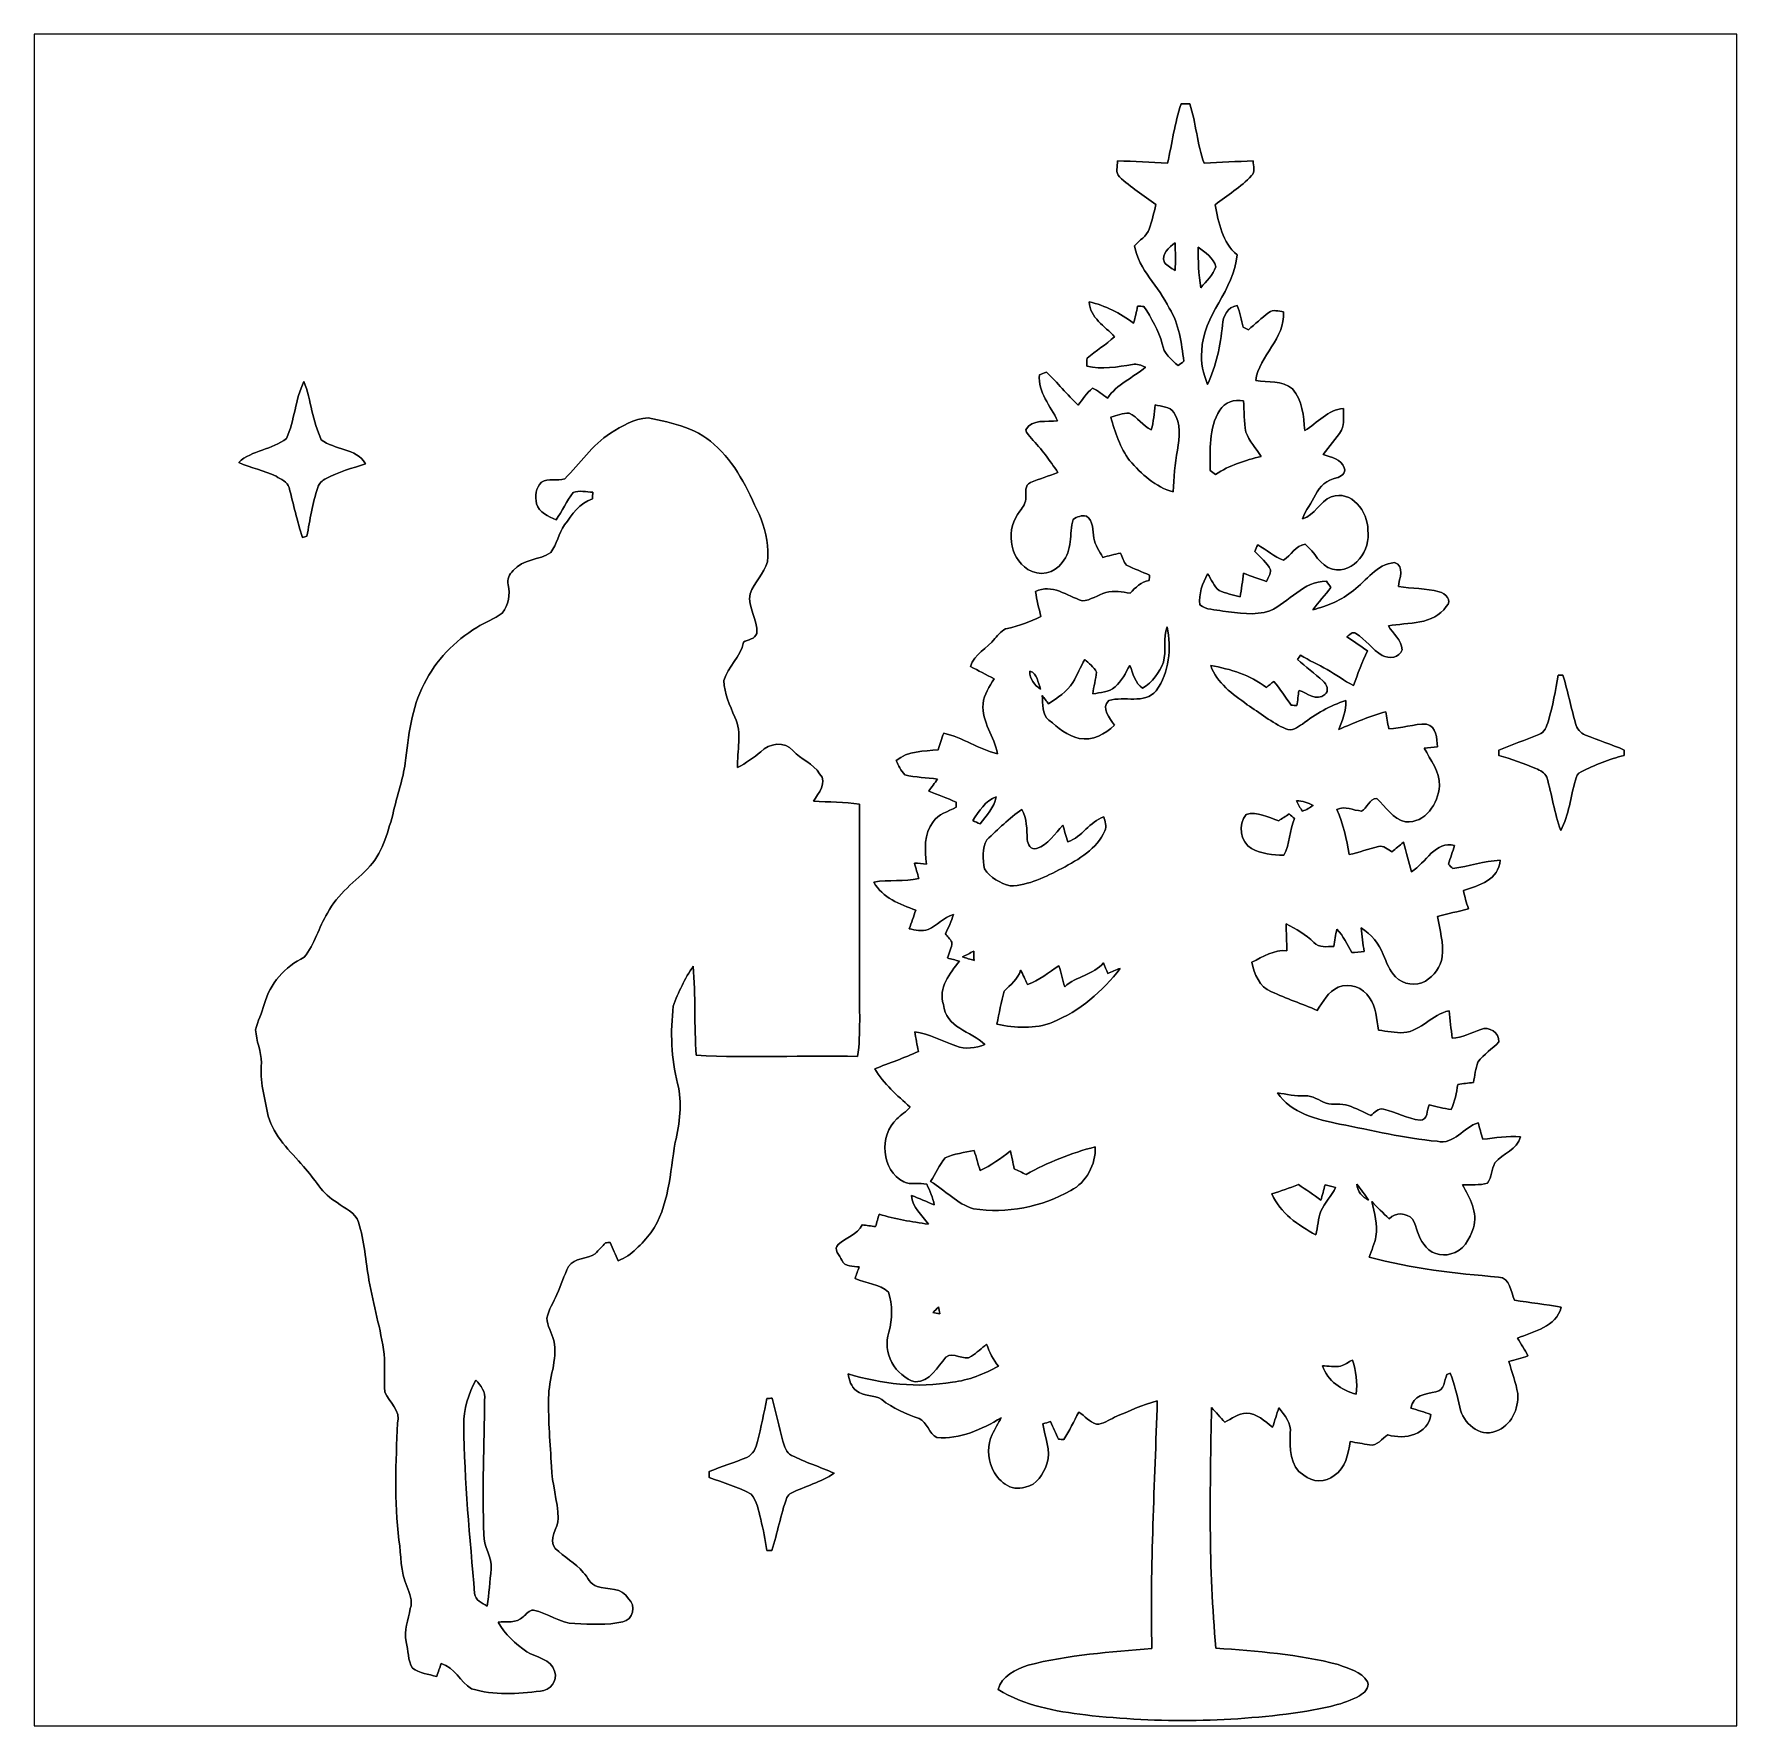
# Model space of a CAD drawing. Header units: centimetres. Extents: x -16.8 to 16.8, y -16.7 to 16.7.
import ezdxf

# ---------------------------------------------------------------- set-up
doc = ezdxf.new("R2010")
doc.units = ezdxf.units.CM
doc.header["$MEASUREMENT"] = 0
doc.layers.add('Layer 1', color=7, linetype='Continuous')

msp = doc.modelspace()

# ---------------------------------------------------------------- linework, layer by layer
at = {"layer": 'Layer 1', "color": 7}
for points, knots in [([(-16.77458, 16.66875), (-16.77458, 16.66875), (16.77458, 16.66875), (16.77458, 16.66875), (16.77458, 16.66875), (16.77458, 16.66875), (16.77458, -16.66875), (16.77458, -16.66875), (16.77458, -16.66875), (16.77458, -16.66875), (-16.77458, -16.66875), (-16.77458, -16.66875), (-16.77458, -16.66875), (-16.77458, -16.66875), (-16.77458, 16.66875), (-16.77458, 16.66875), (-16.77458, 16.66875), (-16.77458, 16.66875), (-16.77458, 16.66875), (-16.77458, 16.66875)], [0, 0, 0, 0, 0.16666667, 0.16666667, 0.16666667, 0.16666667, 0.33333333, 0.33333333, 0.33333333, 0.33333333, 0.5, 0.5, 0.5, 0.5, 0.66666667, 0.66666667, 0.66666667, 0.66666667, 1, 1, 1, 1]), ([(5.82577, 15.29468), (5.69348, 14.9165), (5.6515, 14.51504), (5.55554, 14.12734), (5.55554, 14.12734), (5.22711, 14.1418), (4.89902, 14.15979), (4.57094, 14.16967), (4.57094, 14.16967), (4.57623, 14.06454), (4.52191, 13.93437), (4.61116, 13.85464), (4.61116, 13.85464), (4.82953, 13.64897), (5.08564, 13.48881), (5.32412, 13.30748), (5.32412, 13.30748), (5.29026, 13.14521), (5.24898, 12.98434), (5.19501, 12.82735), (5.19501, 12.82735), (5.14667, 12.67989), (5.00027, 12.60757), (4.90608, 12.49539), (4.90608, 12.49539), (4.98828, 12.01526), (5.38868, 11.69529), (5.58976, 11.27019), (5.58976, 11.27019), (5.78697, 10.95481), (5.83001, 10.58122), (5.87728, 10.22032), (5.87728, 10.22032), (5.83988, 10.19175), (5.80319, 10.16317), (5.76651, 10.1346), (5.76651, 10.1346), (5.63562, 10.25701), (5.47511, 10.3699), (5.45289, 10.56569), (5.45289, 10.56569), (5.37774, 10.83169), (5.23487, 11.06946), (5.09235, 11.30335), (5.09235, 11.30335), (5.04966, 11.30371), (5.00733, 11.30406), (4.96535, 11.30441), (4.96535, 11.30441), (4.94277, 11.19293), (4.92231, 11.08075), (4.88527, 10.97315), (4.88527, 10.97315), (4.62456, 11.17036), (4.32929, 11.32029), (4.00932, 11.3919), (4.00932, 11.3919), (4.03013, 11.07299), (4.32117, 10.91494), (4.51273, 10.70363), (4.51273, 10.70363), (4.34375, 10.54947), (4.14726, 10.42846), (3.97051, 10.28382), (3.97051, 10.28382), (3.9691, 10.23056), (3.96769, 10.17693), (3.96663, 10.12366), (3.96663, 10.12366), (4.26297, 10.05381), (4.56988, 10.10779), (4.86445, 10.16), (4.86445, 10.16), (4.95406, 10.17658), (5.04014, 10.13954), (5.11986, 10.1025), (5.11986, 10.1025), (4.87539, 9.89401), (4.55436, 9.77089), (4.37444, 9.49149), (4.37444, 9.49149), (4.27567, 9.55746), (4.19135, 9.64812), (4.07811, 9.68975), (4.07811, 9.68975), (3.95958, 9.60261), (3.88937, 9.46714), (3.79624, 9.35672), (3.79624, 9.35672), (3.57681, 9.56416), (3.38702, 9.79981), (3.16971, 10.00866), (3.16971, 10.00866), (3.1242, 9.99137), (3.07904, 9.97373), (3.03389, 9.95645), (3.03389, 9.95645), (2.99685, 9.61214), (3.25085, 9.34014), (3.38984, 9.04875), (3.38984, 9.04875), (3.17641, 9.01806), (2.88678, 9.09249), (2.76154, 8.86989), (2.76154, 8.86989), (2.77989, 8.80181), (2.82822, 8.74818), (2.87584, 8.69774), (2.87584, 8.69774), (3.07058, 8.49383), (3.23956, 8.26699), (3.39513, 8.03169), (3.39513, 8.03169), (3.21769, 7.95655), (3.02966, 7.90716), (2.85362, 7.82955), (2.85362, 7.82955), (2.73826, 7.78051), (2.76789, 7.64046), (2.76542, 7.54062), (2.76542, 7.54062), (2.77707, 7.43444), (2.70298, 7.35048), (2.64971, 7.26722), (2.64971, 7.26722), (2.36608, 6.93702), (2.42817, 6.35706), (2.80423, 6.12069), (2.80423, 6.12069), (3.0166, 5.97535), (3.34186, 6.03814), (3.47874, 6.25863), (3.47874, 6.25863), (3.69358, 6.48688), (3.61668, 6.82625), (3.69429, 7.10389), (3.69429, 7.10389), (3.76802, 7.15892), (3.86644, 7.19102), (3.95852, 7.17056), (3.95852, 7.17056), (4.10351, 7.07954), (4.07741, 6.87952), (4.10739, 6.73594), (4.10739, 6.73594), (4.12644, 6.59589), (4.22028, 6.48194), (4.2799, 6.35776), (4.2799, 6.35776), (4.39491, 6.38563), (4.51132, 6.41562), (4.62668, 6.44313), (4.62668, 6.44313), (4.66513, 6.3627), (4.68842, 6.27027), (4.75121, 6.2043), (4.75121, 6.2043), (4.89797, 6.13234), (5.05213, 6.07307), (5.20241, 6.00675), (5.20241, 6.00675), (5.19924, 5.97253), (5.19642, 5.93831), (5.19395, 5.90374), (5.19395, 5.90374), (5.0359, 5.8734), (4.92548, 5.76439), (4.82318, 5.65115), (4.82318, 5.65115), (4.66372, 5.67302), (4.50215, 5.70794), (4.34234, 5.66314), (4.34234, 5.66314), (4.18147, 5.62046), (4.04495, 5.5058), (3.87279, 5.50298), (3.87279, 5.50298), (3.57681, 5.59611), (3.27978, 5.84729), (2.95663, 5.68396), (2.95663, 5.68396), (2.9778, 5.51744), (3.02366, 5.35587), (3.05964, 5.19218), (3.05964, 5.19218), (2.8508, 5.09058), (2.63313, 5.00733), (2.40559, 4.95794), (2.40559, 4.95794), (2.29517, 4.93501), (2.22779, 4.83341), (2.15512, 4.75791), (2.15512, 4.75791), (2.00378, 4.56318), (1.74625, 4.45805), (1.67322, 4.20582), (1.67322, 4.20582), (1.82986, 4.1275), (1.98402, 4.0453), (2.13889, 3.96381), (2.13889, 3.96381), (2.04717, 3.81176), (1.94098, 3.65619), (1.92334, 3.47451), (1.92334, 3.47451), (1.88912, 3.11538), (2.14736, 2.82893), (2.20804, 2.48885), (2.20804, 2.48885), (1.8355, 2.57316), (1.52118, 2.81234), (1.14653, 2.89243), (1.14653, 2.89243), (1.10913, 2.78448), (1.07421, 2.67617), (1.03964, 2.56681), (1.03964, 2.56681), (0.75636, 2.53612), (0.44097, 2.54564), (0.20884, 2.35409), (0.20884, 2.35409), (0.26035, 2.25813), (0.30092, 2.15053), (0.38276, 2.07504), (0.38276, 2.07504), (0.59126, 2.01612), (0.81033, 2.01824), (1.02411, 1.98931), (1.02411, 1.98931), (0.96873, 1.90853), (0.90981, 1.83056), (0.85231, 1.75119), (0.85231, 1.75119), (1.03223, 1.67781), (1.21356, 1.60796), (1.39418, 1.53564), (1.39418, 1.53564), (1.39312, 1.50989), (1.39136, 1.45874), (1.39065, 1.43298), (1.39065, 1.43298), (1.23437, 1.34655), (1.03823, 1.30598), (0.93839, 1.14371), (0.93839, 1.14371), (0.75177, 0.90876), (0.77258, 0.59373), (0.81033, 0.31256), (0.81033, 0.31256), (0.73025, 0.31962), (0.65017, 0.32773), (0.57044, 0.33443), (0.57044, 0.33443), (0.5969, 0.23283), (0.62689, 0.13194), (0.65722, 0.03069), (0.65722, 0.03069), (0.36759, -0.04621), (0.06385, 0.01658), (-0.22789, -0.04304), (-0.22789, -0.04304), (-0.06597, -0.35313), (0.28928, -0.47308), (0.59443, -0.59725), (0.59443, -0.59725), (0.55598, -0.71967), (0.51012, -0.83961), (0.46637, -0.96061), (0.46637, -0.96061), (0.58843, -0.99131), (0.71543, -1.01071), (0.84067, -0.97473), (0.84067, -0.97473), (1.01494, -0.89253), (1.149, -0.73836), (1.33703, -0.68298), (1.33703, -0.68298), (1.29928, -0.81386), (1.23966, -0.93663), (1.18039, -1.05833), (1.18039, -1.05833), (1.22379, -1.11301), (1.27459, -1.16417), (1.30669, -1.22731), (1.30669, -1.22731), (1.30881, -1.33632), (1.25342, -1.43545), (1.21955, -1.53635), (1.21955, -1.53635), (1.29822, -1.55681), (1.37724, -1.57798), (1.45697, -1.59949), (1.45697, -1.59949), (1.26859, -1.84044), (1.02835, -2.12584), (1.14371, -2.45286), (1.14371, -2.45286), (1.18216, -2.91042), (1.68204, -2.97709), (1.95968, -3.24132), (1.95968, -3.24132), (1.77377, -3.3087), (1.5748, -3.34786), (1.38395, -3.26743), (1.38395, -3.26743), (1.11407, -3.17712), (0.8636, -3.02754), (0.57644, -2.9905), (0.57644, -2.9905), (0.59725, -3.11856), (0.62265, -3.24873), (0.65017, -3.37608), (0.65017, -3.37608), (0.36901, -3.50661), (0.07655, -3.60962), (-0.21308, -3.71934), (-0.21308, -3.71934), (-0.03457, -4.01708), (0.23072, -4.24321), (0.48436, -4.47357), (0.48436, -4.47357), (0.41134, -4.5653), (0.30515, -4.62209), (0.22613, -4.70782), (0.22613, -4.70782), (-0.13229, -5.03308), (-0.08502, -5.72064), (0.36124, -5.94889), (0.36124, -5.94889), (0.49918, -6.01274), (0.6671, -5.96159), (0.81315, -5.99369), (0.81315, -5.99369), (0.87277, -6.12563), (0.93451, -6.25934), (0.96132, -6.40292), (0.96132, -6.40292), (0.81104, -6.34083), (0.66428, -6.27239), (0.51153, -6.217), (0.51153, -6.217), (0.53164, -6.44913), (0.71861, -6.60541), (0.8449, -6.78392), (0.8449, -6.78392), (0.51999, -6.72747), (0.18803, -6.69219), (-0.12453, -6.58213), (-0.12453, -6.58213), (-0.14852, -6.66362), (-0.1711, -6.74617), (-0.19403, -6.82907), (-0.19403, -6.82907), (-0.28187, -6.81743), (-0.36971, -6.80508), (-0.45755, -6.79415), (-0.45755, -6.79415), (-0.55704, -6.98994), (-0.77929, -7.04321), (-0.92957, -7.18467), (-0.92957, -7.18467), (-1.03858, -7.27251), (-0.89606, -7.39951), (-0.86113, -7.493), (-0.86113, -7.493), (-0.79939, -7.62318), (-0.63888, -7.61118), (-0.51788, -7.62353), (-0.51788, -7.62353), (-0.5461, -7.69832), (-0.57291, -7.77346), (-0.59796, -7.84966), (-0.59796, -7.84966), (-0.38559, -7.95232), (-0.11536, -7.95796), (0.06068, -8.12094), (0.06068, -8.12094), (0.14534, -8.37389), (0.13476, -8.65329), (0.06809, -8.91081), (0.06809, -8.91081), (-0.06844, -9.30592), (0.18909, -9.77829), (0.58667, -9.89083), (0.58667, -9.89083), (0.8703, -9.8933), (1.0287, -9.59132), (1.18745, -9.404), (1.18745, -9.404), (1.33491, -9.26888), (1.53741, -9.49925), (1.69369, -9.38389), (1.69369, -9.38389), (1.79987, -9.31369), (1.8923, -9.22514), (1.99284, -9.14788), (1.99284, -9.14788), (2.04364, -9.30522), (2.12266, -9.44986), (2.22426, -9.58003), (2.22426, -9.58003), (1.94169, -9.73138), (1.64147, -9.8619), (1.31868, -9.89259), (1.31868, -9.89259), (0.63288, -10.01889), (-0.07303, -9.92999), (-0.73589, -9.73102), (-0.73589, -9.73102), (-0.71296, -9.85379), (-0.68121, -9.98326), (-0.57397, -10.06263), (-0.57397, -10.06263), (-0.43109, -10.18293), (-0.22437, -10.13284), (-0.07514, -10.23832), (-0.07514, -10.23832), (0.14711, -10.40589), (0.39793, -10.52618), (0.66181, -10.61226), (0.66181, -10.61226), (0.82691, -10.68246), (0.85196, -10.90824), (1.0093, -10.98479), (1.0093, -10.98479), (1.4672, -11.02995), (1.89512, -10.82252), (2.27965, -10.59674), (2.27965, -10.59674), (2.22038, -10.70575), (2.15724, -10.81299), (2.10326, -10.92518), (2.10326, -10.92518), (1.99743, -11.12767), (2.01542, -11.37814), (2.09832, -11.58699), (2.09832, -11.58699), (2.20169, -11.83569), (2.4698, -12.06535), (2.75449, -11.96058), (2.75449, -11.96058), (2.98203, -11.92742), (3.10938, -11.70376), (3.18064, -11.50691), (3.18064, -11.50691), (3.26602, -11.2395), (3.13831, -10.97986), (3.10197, -10.71739), (3.10197, -10.71739), (3.15172, -10.70187), (3.20181, -10.68705), (3.25191, -10.67223), (3.25191, -10.67223), (3.30271, -10.78865), (3.35527, -10.90436), (3.40889, -11.01972), (3.40889, -11.01972), (3.435, -11.02148), (3.48686, -11.02431), (3.51296, -11.02607), (3.51296, -11.02607), (3.62021, -10.85003), (3.7144, -10.66694), (3.80718, -10.48314), (3.80718, -10.48314), (3.92359, -10.56181), (4.01955, -10.67858), (4.15537, -10.7255), (4.15537, -10.7255), (4.28625, -10.72127), (4.39773, -10.63801), (4.5145, -10.58721), (4.5145, -10.58721), (4.78825, -10.4648), (5.06377, -10.34027), (5.35517, -10.26583), (5.35517, -10.26583), (5.30472, -11.89073), (5.20982, -13.51703), (5.24827, -15.14404), (5.24827, -15.14404), (4.43159, -15.21672), (3.60362, -15.26152), (2.80811, -15.47424), (2.80811, -15.47424), (2.56505, -15.55397), (2.2927, -15.68485), (2.21897, -15.95332), (2.21897, -15.95332), (2.73579, -16.27187), (3.34539, -16.37912), (3.93841, -16.45109), (3.93841, -16.45109), (5.38833, -16.61901), (6.85941, -16.59467), (8.30298, -16.38018), (8.30298, -16.38018), (8.65364, -16.3068), (9.02123, -16.25282), (9.33767, -16.07432), (9.33767, -16.07432), (9.42763, -16.01682), (9.54652, -15.9191), (9.49607, -15.7988), (9.49607, -15.7988), (9.37648, -15.59631), (9.12354, -15.53739), (8.91963, -15.45978), (8.91963, -15.45978), (8.13329, -15.25164), (7.31837, -15.19873), (6.51087, -15.13487), (6.51087, -15.13487), (6.35776, -13.56078), (6.39516, -11.97434), (6.42302, -10.3953), (6.42302, -10.3953), (6.51228, -10.48844), (6.59694, -10.58686), (6.68267, -10.68458), (6.68267, -10.68458), (6.81743, -10.61261), (6.95043, -10.51278), (7.10847, -10.50361), (7.10847, -10.50361), (7.31626, -10.50749), (7.47395, -10.66306), (7.62564, -10.78442), (7.62564, -10.78442), (7.66904, -10.65671), (7.70537, -10.52689), (7.75123, -10.40024), (7.75123, -10.40024), (7.85812, -10.55017), (8.01123, -10.69975), (7.97172, -10.90295), (7.97172, -10.90295), (7.97419, -11.18306), (7.95408, -11.56194), (8.23948, -11.72704), (8.23948, -11.72704), (8.40352, -11.86991), (8.67481, -11.88367), (8.83849, -11.73127), (8.83849, -11.73127), (9.06533, -11.59404), (9.11366, -11.30371), (9.15423, -11.06523), (9.15423, -11.06523), (9.28088, -11.08322), (9.40823, -11.11144), (9.53488, -11.1319), (9.53488, -11.1319), (9.68692, -11.16048), (9.78359, -11.00032), (9.89789, -10.93117), (9.89789, -10.93117), (10.22068, -11.04053), (10.70363, -10.92588), (10.74314, -10.53042), (10.74314, -10.53042), (10.61367, -10.4842), (10.48103, -10.4454), (10.3505, -10.40483), (10.3505, -10.40483), (10.38648, -10.15047), (10.64472, -10.12472), (10.84404, -10.0838), (10.84404, -10.0838), (11.01513, -10.06616), (11.00878, -9.85767), (11.06135, -9.74231), (11.06135, -9.74231), (11.07757, -9.73526), (11.10968, -9.72185), (11.12591, -9.71479), (11.12591, -9.71479), (11.20457, -9.93493), (11.27019, -10.15894), (11.31394, -10.38895), (11.31394, -10.38895), (11.37849, -10.69481), (11.69529, -10.99291), (12.02478, -10.86097), (12.02478, -10.86097), (12.32217, -10.76078), (12.48163, -10.41964), (12.45517, -10.12049), (12.45517, -10.12049), (12.42413, -9.90141), (12.33593, -9.69821), (12.28231, -9.48549), (12.28231, -9.48549), (12.40649, -9.44774), (12.53455, -9.42375), (12.65555, -9.37542), (12.65555, -9.37542), (12.59805, -9.25301), (12.51691, -9.144), (12.452, -9.02617), (12.452, -9.02617), (12.77126, -8.8967), (13.21611, -8.80286), (13.31207, -8.41763), (13.31207, -8.41763), (13.00727, -8.35978), (12.69753, -8.32908), (12.39167, -8.28005), (12.39167, -8.28005), (12.31582, -8.11495), (12.31512, -7.83484), (12.07911, -7.82461), (12.07911, -7.82461), (11.22116, -7.74912), (10.36073, -7.66022), (9.52782, -7.42985), (9.52782, -7.42985), (9.57368, -7.29403), (9.64142, -7.16421), (9.66047, -7.02134), (9.66047, -7.02134), (9.69857, -6.7878), (9.63401, -6.55849), (9.57827, -6.33448), (9.57827, -6.33448), (9.68939, -6.45019), (9.80334, -6.56308), (9.92011, -6.6735), (9.92011, -6.6735), (10.05134, -6.5465), (10.2616, -6.55038), (10.38578, -6.68373), (10.38578, -6.68373), (10.47256, -6.84142), (10.48667, -7.03298), (10.60485, -7.17585), (10.60485, -7.17585), (10.70716, -7.35259), (10.94916, -7.42879), (11.14072, -7.366), (11.14072, -7.366), (11.38343, -7.31873), (11.51008, -7.07143), (11.58416, -6.85659), (11.58416, -6.85659), (11.67095, -6.55285), (11.51502, -6.25898), (11.36579, -6.00569), (11.36579, -6.00569), (11.52878, -5.99722), (11.7027, -6.02333), (11.86145, -5.97147), (11.86145, -5.97147), (11.94329, -5.85329), (11.94188, -5.70054), (12.00362, -5.57389), (12.00362, -5.57389), (12.15884, -5.38656), (12.44706, -5.31918), (12.50985, -5.05848), (12.50985, -5.05848), (12.26009, -5.03167), (12.01349, -5.09023), (11.76549, -5.10575), (11.76549, -5.10575), (11.7348, -4.9971), (11.70658, -4.88985), (11.67624, -4.78261), (11.67624, -4.78261), (11.38872, -4.87186), (11.20246, -5.22287), (10.86979, -5.14844), (10.86979, -5.14844), (10.21962, -5.09305), (9.58603, -4.92866), (8.94609, -4.81013), (8.94609, -4.81013), (8.50336, -4.71629), (7.9883, -4.59881), (7.72054, -4.19488), (7.72054, -4.19488), (7.90046, -4.21993), (8.08037, -4.26226), (8.26347, -4.25238), (8.26347, -4.25238), (8.41692, -4.24498), (8.54146, -4.34834), (8.68045, -4.39632), (8.68045, -4.39632), (8.82121, -4.43724), (8.97431, -4.39244), (9.11401, -4.44394), (9.11401, -4.44394), (9.26853, -4.49509), (9.41141, -4.57482), (9.56063, -4.63938), (9.56063, -4.63938), (9.63542, -4.58752), (9.70597, -4.48522), (9.81004, -4.51732), (9.81004, -4.51732), (10.05558, -4.57235), (10.27959, -4.70217), (10.53147, -4.73393), (10.53147, -4.73393), (10.68846, -4.74098), (10.66447, -4.51944), (10.70963, -4.43159), (10.70963, -4.43159), (10.85356, -4.46969), (10.99749, -4.49933), (11.14566, -4.5212), (11.14566, -4.5212), (11.21833, -4.36527), (11.24761, -4.19488), (11.27689, -4.02661), (11.27689, -4.02661), (11.38061, -4.01426), (11.47692, -3.99909), (11.58381, -3.99133), (11.58381, -3.99133), (11.60921, -3.85586), (11.62226, -3.71651), (11.6713, -3.58669), (11.6713, -3.58669), (11.78242, -3.42724), (11.95881, -3.33304), (12.0837, -3.18735), (12.0837, -3.18735), (12.10028, -3.00849), (11.88685, -2.87338), (11.7281, -2.94322), (11.7281, -2.94322), (11.54289, -3.00884), (11.36615, -3.10903), (11.16506, -3.11467), (11.16506, -3.11467), (11.14107, -2.93617), (11.12273, -2.7559), (11.10297, -2.57775), (11.10297, -2.57775), (10.76748, -2.64513), (10.55793, -2.97356), (10.20974, -3.00778), (10.20974, -3.00778), (10.04288, -3.01696), (9.87778, -2.9778), (9.71374, -2.9591), (9.71374, -2.9591), (9.67634, -2.74002), (9.67105, -2.50578), (9.53347, -2.31987), (9.53347, -2.31987), (9.41105, -2.11773), (9.14188, -2.01824), (8.91999, -2.11102), (8.91999, -2.11102), (8.71961, -2.19498), (8.61907, -2.40171), (8.50159, -2.56999), (8.50159, -2.56999), (8.20561, -2.43805), (7.89587, -2.33962), (7.60342, -2.20063), (7.60342, -2.20063), (7.36529, -2.11138), (7.26757, -1.84714), (7.21854, -1.61854), (7.21854, -1.61854), (7.43797, -1.51271), (7.65175, -1.36843), (7.90892, -1.39347), (7.90892, -1.39347), (7.90257, -1.21744), (7.89446, -1.0414), (7.89446, -0.86536), (7.89446, -0.86536), (8.09025, -0.96308), (8.27864, -1.07844), (8.4388, -1.22908), (8.4388, -1.22908), (8.54075, -1.3395), (8.70056, -1.31128), (8.83497, -1.30951), (8.83497, -1.30951), (8.84943, -1.19486), (8.86425, -1.07985), (8.89247, -0.96802), (8.89247, -0.96802), (9.02264, -1.10031), (9.09849, -1.27071), (9.18669, -1.43122), (9.18669, -1.43122), (9.24736, -1.42628), (9.36872, -1.4157), (9.4294, -1.41041), (9.4294, -1.41041), (9.40717, -1.25554), (9.38283, -1.10031), (9.37331, -0.94439), (9.37331, -0.94439), (9.56451, -1.07315), (9.72749, -1.2506), (9.80652, -1.47073), (9.80652, -1.47073), (9.87284, -1.62313), (9.92611, -1.79105), (10.04887, -1.91029), (10.04887, -1.91029), (10.19528, -2.06587), (10.45175, -2.09232), (10.63731, -1.99461), (10.63731, -1.99461), (10.80311, -1.88489), (10.93682, -1.71168), (10.96857, -1.51201), (10.96857, -1.51201), (11.00137, -1.24178), (10.91882, -0.98108), (10.87332, -0.71861), (10.87332, -0.71861), (11.07475, -0.65899), (11.28324, -0.62865), (11.48397, -0.56586), (11.48397, -0.56586), (11.44729, -0.44662), (11.40777, -0.32773), (11.38661, -0.20461), (11.38661, -0.20461), (11.69564, -0.11889), (12.07841, 0.0127), (12.11192, 0.39088), (12.11192, 0.39088), (11.79548, 0.37042), (11.49103, 0.2727), (11.17917, 0.22472), (11.17917, 0.22472), (11.14884, 0.25435), (11.1192, 0.28399), (11.08957, 0.31327), (11.08957, 0.31327), (11.12979, 0.43603), (11.17318, 0.55774), (11.21304, 0.68051), (11.21304, 0.68051), (10.83451, 0.78599), (10.64542, 0.33479), (10.36461, 0.16192), (10.36461, 0.16192), (10.30323, 0.35348), (10.26619, 0.55174), (10.20304, 0.74224), (10.20304, 0.74224), (10.12684, 0.68051), (10.0524, 0.61771), (9.97761, 0.55527), (9.97761, 0.55527), (9.89471, 0.59972), (9.81322, 0.68862), (9.71091, 0.65793), (9.71091, 0.65793), (9.51583, 0.61207), (9.32744, 0.54363), (9.13201, 0.49918), (9.13201, 0.49918), (9.08861, 0.80574), (9.01065, 1.1049), (8.89388, 1.39136), (8.89388, 1.39136), (9.05475, 1.46544), (9.21561, 1.37019), (9.37719, 1.35855), (9.37719, 1.35855), (9.49642, 1.40794), (9.52747, 1.60796), (9.67669, 1.60514), (9.67669, 1.60514), (9.86049, 1.44921), (9.98784, 1.1938), (10.24784, 1.14759), (10.24784, 1.14759), (10.63307, 1.11266), (10.89625, 1.50918), (10.91177, 1.85526), (10.91177, 1.85526), (10.92906, 2.1396), (10.73291, 2.35938), (10.61544, 2.59821), (10.61544, 2.59821), (10.70116, 2.60597), (10.78689, 2.61585), (10.87296, 2.62643), (10.87296, 2.62643), (10.86767, 2.79047), (10.85144, 3.02013), (10.66024, 3.07128), (10.66024, 3.07128), (10.40906, 3.08116), (10.16564, 2.98238), (9.91376, 2.98133), (9.91376, 2.98133), (9.89506, 3.0928), (9.87742, 3.20463), (9.86014, 3.31541), (9.86014, 3.31541), (9.53876, 3.23391), (9.23678, 3.09421), (8.93163, 2.96792), (8.93163, 2.96792), (8.99442, 3.15207), (9.08509, 3.3334), (9.06886, 3.53413), (9.06886, 3.53413), (8.75383, 3.44311), (8.47513, 3.26637), (8.21408, 3.07269), (8.21408, 3.07269), (8.11883, 3.01096), (8.00312, 2.92029), (7.88529, 2.97921), (7.88529, 2.97921), (7.60977, 3.09915), (7.37482, 3.29565), (7.12223, 3.45475), (7.12223, 3.45475), (6.84671, 3.66536), (6.52216, 3.87914), (6.40786, 4.22487), (6.40786, 4.22487), (6.79803, 4.15854), (7.18573, 4.03825), (7.50358, 3.79377), (7.50358, 3.79377), (7.55191, 3.83399), (7.59989, 3.87421), (7.64857, 3.91407), (7.64857, 3.91407), (7.77416, 3.7652), (7.88035, 3.60257), (7.99289, 3.44311), (7.99289, 3.44311), (8.02111, 3.4417), (8.07826, 3.43888), (8.10648, 3.43711), (8.10648, 3.43711), (8.12482, 3.53519), (8.12447, 3.64208), (8.14705, 3.73698), (8.14705, 3.73698), (8.30686, 3.68723), (8.49842, 3.50767), (8.65434, 3.65689), (8.65434, 3.65689), (8.75206, 3.71651), (8.6868, 3.86362), (8.6173, 3.9243), (8.6173, 3.9243), (8.45538, 4.0707), (8.27511, 4.19559), (8.11706, 4.34622), (8.11706, 4.34622), (8.13188, 4.36774), (8.16116, 4.41007), (8.17598, 4.43159), (8.17598, 4.43159), (8.34425, 4.32576), (8.52558, 4.24427), (8.69915, 4.14761), (8.69915, 4.14761), (8.87624, 4.04989), (9.03605, 3.92289), (9.21844, 3.83364), (9.21844, 3.83364), (9.30451, 4.06294), (9.38706, 4.29401), (9.4936, 4.51485), (9.4936, 4.51485), (9.36166, 4.61257), (9.22443, 4.70147), (9.0872, 4.78966), (9.0872, 4.78966), (9.13977, 4.82459), (9.20009, 4.90749), (9.26853, 4.85775), (9.26853, 4.85775), (9.45903, 4.73569), (9.59167, 4.54131), (9.78676, 4.42383), (9.78676, 4.42383), (9.92011, 4.35257), (10.12684, 4.37444), (10.17587, 4.53708), (10.17587, 4.53708), (10.17376, 4.72828), (9.99666, 4.85281), (9.90741, 5.00803), (9.90741, 5.00803), (10.29476, 5.07788), (10.80135, 5.01756), (11.04688, 5.3908), (11.04688, 5.3908), (11.17459, 5.5058), (11.03489, 5.65432), (10.9093, 5.68007), (10.9093, 5.68007), (10.64613, 5.7464), (10.37202, 5.74358), (10.10497, 5.78414), (10.10497, 5.78414), (10.12119, 5.93725), (10.23902, 6.18525), (10.02736, 6.25404), (10.02736, 6.25404), (9.67176, 6.22229), (9.48161, 5.89774), (9.21773, 5.70689), (9.21773, 5.70689), (8.99019, 5.51074), (8.70656, 5.39679), (8.41798, 5.32589), (8.41798, 5.32589), (8.53687, 5.47194), (8.65893, 5.61516), (8.77605, 5.76298), (8.77605, 5.76298), (8.74607, 5.80496), (8.71608, 5.84659), (8.68645, 5.88821), (8.68645, 5.88821), (8.22784, 5.8928), (7.95761, 5.47335), (7.57132, 5.30437), (7.57132, 5.30437), (7.27181, 5.201), (6.94902, 5.2638), (6.64386, 5.29661), (6.64386, 5.29661), (6.49852, 5.33823), (6.31507, 5.3146), (6.19513, 5.42114), (6.19513, 5.42114), (6.16691, 5.63563), (6.24346, 5.84729), (6.34612, 6.03215), (6.34612, 6.03215), (6.42232, 5.9242), (6.46853, 5.78944), (6.57225, 5.70371), (6.57225, 5.70371), (6.70595, 5.65009), (6.84706, 5.61693), (6.98535, 5.57671), (6.98535, 5.57671), (7.01816, 5.73087), (7.03051, 5.88892), (7.05203, 6.04449), (7.05203, 6.04449), (7.20302, 5.98699), (7.35401, 5.92949), (7.50923, 5.88257), (7.50923, 5.88257), (7.53533, 5.9563), (7.59284, 6.02827), (7.58331, 6.10905), (7.58331, 6.10905), (7.52087, 6.25863), (7.38011, 6.35635), (7.27639, 6.47559), (7.27639, 6.47559), (7.29509, 6.51827), (7.31414, 6.56061), (7.33354, 6.60294), (7.33354, 6.60294), (7.50782, 6.51016), (7.65422, 6.36517), (7.84225, 6.29991), (7.84225, 6.29991), (7.98724, 6.39974), (8.08002, 6.58883), (8.26841, 6.61564), (8.26841, 6.61564), (8.45926, 6.46712), (8.55274, 6.18808), (8.80533, 6.12387), (8.80533, 6.12387), (9.23854, 6.02756), (9.56239, 6.50452), (9.50419, 6.8961), (9.50419, 6.8961), (9.50701, 7.2584), (9.1821, 7.69232), (8.78205, 7.55121), (8.78205, 7.55121), (8.5531, 7.46125), (8.46137, 7.18256), (8.21725, 7.11659), (8.21725, 7.11659), (8.27405, 7.28909), (8.39505, 7.42774), (8.47266, 7.59001), (8.47266, 7.59001), (8.55451, 7.75476), (8.69632, 7.89234), (8.88577, 7.92127), (8.88577, 7.92127), (8.97043, 7.94526), (9.07979, 8.01723), (9.03887, 8.12024), (9.03887, 8.12024), (8.98349, 8.29733), (8.77076, 8.33226), (8.62154, 8.38235), (8.62154, 8.38235), (8.74501, 8.54146), (8.8773, 8.69386), (8.98596, 8.86389), (8.98596, 8.86389), (9.05016, 8.99654), (9.01735, 9.15106), (9.023, 9.29358), (9.023, 9.29358), (8.7182, 9.26712), (8.50829, 9.00677), (8.26135, 8.85437), (8.26135, 8.85437), (8.23313, 9.1373), (8.22078, 9.45303), (8.01899, 9.67705), (8.01899, 9.67705), (7.8165, 9.85167), (7.5371, 9.79487), (7.29297, 9.83932), (7.29297, 9.83932), (7.36318, 10.34062), (7.874, 10.66553), (7.8419, 11.19364), (7.8419, 11.19364), (7.74665, 11.20493), (7.63376, 11.25185), (7.5505, 11.18164), (7.5505, 11.18164), (7.4108, 11.07546), (7.2838, 10.9541), (7.15045, 10.84051), (7.15045, 10.84051), (7.11447, 10.85815), (7.07884, 10.87543), (7.04356, 10.89272), (7.04356, 10.89272), (7.00581, 11.03524), (6.98782, 11.18411), (6.92856, 11.31958), (6.92856, 11.31958), (6.7437, 11.29171), (6.63998, 11.11074), (6.63998, 10.93399), (6.63998, 10.93399), (6.5973, 10.53183), (6.51863, 10.13072), (6.34259, 9.76348), (6.34259, 9.76348), (6.26639, 9.97444), (6.1976, 10.19634), (6.23252, 10.42388), (6.23252, 10.42388), (6.24452, 11.12802), (6.87811, 11.62156), (6.92644, 12.31935), (6.92644, 12.31935), (6.63257, 12.55995), (6.56484, 12.954), (6.49287, 13.30607), (6.49287, 13.30607), (6.73453, 13.4934), (7.0037, 13.65074), (7.21078, 13.87863), (7.21078, 13.87863), (7.30109, 13.94883), (7.23653, 14.07336), (7.24676, 14.17038), (7.24676, 14.17038), (6.92397, 14.15874), (6.60188, 14.13863), (6.27944, 14.12169), (6.27944, 14.12169), (6.13798, 14.50058), (6.12069, 14.91227), (5.99369, 15.29503), (5.99369, 15.29503), (5.93725, 15.29468), (5.88151, 15.29468), (5.82577, 15.29468), (5.82577, 15.29468), (5.82577, 15.29468), (5.82577, 15.29468), (5.82577, 15.29468)], [0, 0, 0, 0, 0.00333333, 0.00333333, 0.00333333, 0.00333333, 0.00666667, 0.00666667, 0.00666667, 0.00666667, 0.01, 0.01, 0.01, 0.01, 0.01333333, 0.01333333, 0.01333333, 0.01333333, 0.01666667, 0.01666667, 0.01666667, 0.01666667, 0.02, 0.02, 0.02, 0.02, 0.02333333, 0.02333333, 0.02333333, 0.02333333, 0.02666667, 0.02666667, 0.02666667, 0.02666667, 0.03, 0.03, 0.03, 0.03, 0.03333333, 0.03333333, 0.03333333, 0.03333333, 0.03666667, 0.03666667, 0.03666667, 0.03666667, 0.04, 0.04, 0.04, 0.04, 0.04333333, 0.04333333, 0.04333333, 0.04333333, 0.04666667, 0.04666667, 0.04666667, 0.04666667, 0.05, 0.05, 0.05, 0.05, 0.05333333, 0.05333333, 0.05333333, 0.05333333, 0.05666667, 0.05666667, 0.05666667, 0.05666667, 0.06, 0.06, 0.06, 0.06, 0.06333333, 0.06333333, 0.06333333, 0.06333333, 0.06666667, 0.06666667, 0.06666667, 0.06666667, 0.07, 0.07, 0.07, 0.07, 0.07333333, 0.07333333, 0.07333333, 0.07333333, 0.07666667, 0.07666667, 0.07666667, 0.07666667, 0.08, 0.08, 0.08, 0.08, 0.08333333, 0.08333333, 0.08333333, 0.08333333, 0.08666667, 0.08666667, 0.08666667, 0.08666667, 0.09, 0.09, 0.09, 0.09, 0.09333333, 0.09333333, 0.09333333, 0.09333333, 0.09666667, 0.09666667, 0.09666667, 0.09666667, 0.1, 0.1, 0.1, 0.1, 0.10333333, 0.10333333, 0.10333333, 0.10333333, 0.10666667, 0.10666667, 0.10666667, 0.10666667, 0.11, 0.11, 0.11, 0.11, 0.11333333, 0.11333333, 0.11333333, 0.11333333, 0.11666667, 0.11666667, 0.11666667, 0.11666667, 0.12, 0.12, 0.12, 0.12, 0.12333333, 0.12333333, 0.12333333, 0.12333333, 0.12666667, 0.12666667, 0.12666667, 0.12666667, 0.13, 0.13, 0.13, 0.13, 0.13333333, 0.13333333, 0.13333333, 0.13333333, 0.13666667, 0.13666667, 0.13666667, 0.13666667, 0.14, 0.14, 0.14, 0.14, 0.14333333, 0.14333333, 0.14333333, 0.14333333, 0.14666667, 0.14666667, 0.14666667, 0.14666667, 0.15, 0.15, 0.15, 0.15, 0.15333333, 0.15333333, 0.15333333, 0.15333333, 0.15666667, 0.15666667, 0.15666667, 0.15666667, 0.16, 0.16, 0.16, 0.16, 0.16333333, 0.16333333, 0.16333333, 0.16333333, 0.16666667, 0.16666667, 0.16666667, 0.16666667, 0.17, 0.17, 0.17, 0.17, 0.17333333, 0.17333333, 0.17333333, 0.17333333, 0.17666667, 0.17666667, 0.17666667, 0.17666667, 0.18, 0.18, 0.18, 0.18, 0.18333333, 0.18333333, 0.18333333, 0.18333333, 0.18666667, 0.18666667, 0.18666667, 0.18666667, 0.19, 0.19, 0.19, 0.19, 0.19333333, 0.19333333, 0.19333333, 0.19333333, 0.19666667, 0.19666667, 0.19666667, 0.19666667, 0.2, 0.2, 0.2, 0.2, 0.20333333, 0.20333333, 0.20333333, 0.20333333, 0.20666667, 0.20666667, 0.20666667, 0.20666667, 0.21, 0.21, 0.21, 0.21, 0.21333333, 0.21333333, 0.21333333, 0.21333333, 0.21666667, 0.21666667, 0.21666667, 0.21666667, 0.22, 0.22, 0.22, 0.22, 0.22333333, 0.22333333, 0.22333333, 0.22333333, 0.22666667, 0.22666667, 0.22666667, 0.22666667, 0.23, 0.23, 0.23, 0.23, 0.23333333, 0.23333333, 0.23333333, 0.23333333, 0.23666667, 0.23666667, 0.23666667, 0.23666667, 0.24, 0.24, 0.24, 0.24, 0.24333333, 0.24333333, 0.24333333, 0.24333333, 0.24666667, 0.24666667, 0.24666667, 0.24666667, 0.25, 0.25, 0.25, 0.25, 0.25333333, 0.25333333, 0.25333333, 0.25333333, 0.25666667, 0.25666667, 0.25666667, 0.25666667, 0.26, 0.26, 0.26, 0.26, 0.26333333, 0.26333333, 0.26333333, 0.26333333, 0.26666667, 0.26666667, 0.26666667, 0.26666667, 0.27, 0.27, 0.27, 0.27, 0.27333333, 0.27333333, 0.27333333, 0.27333333, 0.27666667, 0.27666667, 0.27666667, 0.27666667, 0.28, 0.28, 0.28, 0.28, 0.28333333, 0.28333333, 0.28333333, 0.28333333, 0.28666667, 0.28666667, 0.28666667, 0.28666667, 0.29, 0.29, 0.29, 0.29, 0.29333333, 0.29333333, 0.29333333, 0.29333333, 0.29666667, 0.29666667, 0.29666667, 0.29666667, 0.3, 0.3, 0.3, 0.3, 0.30333333, 0.30333333, 0.30333333, 0.30333333, 0.30666667, 0.30666667, 0.30666667, 0.30666667, 0.31, 0.31, 0.31, 0.31, 0.31333333, 0.31333333, 0.31333333, 0.31333333, 0.31666667, 0.31666667, 0.31666667, 0.31666667, 0.32, 0.32, 0.32, 0.32, 0.32333333, 0.32333333, 0.32333333, 0.32333333, 0.32666667, 0.32666667, 0.32666667, 0.32666667, 0.33, 0.33, 0.33, 0.33, 0.33333333, 0.33333333, 0.33333333, 0.33333333, 0.33666667, 0.33666667, 0.33666667, 0.33666667, 0.34, 0.34, 0.34, 0.34, 0.34333333, 0.34333333, 0.34333333, 0.34333333, 0.34666667, 0.34666667, 0.34666667, 0.34666667, 0.35, 0.35, 0.35, 0.35, 0.35333333, 0.35333333, 0.35333333, 0.35333333, 0.35666667, 0.35666667, 0.35666667, 0.35666667, 0.36, 0.36, 0.36, 0.36, 0.36333333, 0.36333333, 0.36333333, 0.36333333, 0.36666667, 0.36666667, 0.36666667, 0.36666667, 0.37, 0.37, 0.37, 0.37, 0.37333333, 0.37333333, 0.37333333, 0.37333333, 0.37666667, 0.37666667, 0.37666667, 0.37666667, 0.38, 0.38, 0.38, 0.38, 0.38333333, 0.38333333, 0.38333333, 0.38333333, 0.38666667, 0.38666667, 0.38666667, 0.38666667, 0.39, 0.39, 0.39, 0.39, 0.39333333, 0.39333333, 0.39333333, 0.39333333, 0.39666667, 0.39666667, 0.39666667, 0.39666667, 0.4, 0.4, 0.4, 0.4, 0.40333333, 0.40333333, 0.40333333, 0.40333333, 0.40666667, 0.40666667, 0.40666667, 0.40666667, 0.41, 0.41, 0.41, 0.41, 0.41333333, 0.41333333, 0.41333333, 0.41333333, 0.41666667, 0.41666667, 0.41666667, 0.41666667, 0.42, 0.42, 0.42, 0.42, 0.42333333, 0.42333333, 0.42333333, 0.42333333, 0.42666667, 0.42666667, 0.42666667, 0.42666667, 0.43, 0.43, 0.43, 0.43, 0.43333333, 0.43333333, 0.43333333, 0.43333333, 0.43666667, 0.43666667, 0.43666667, 0.43666667, 0.44, 0.44, 0.44, 0.44, 0.44333333, 0.44333333, 0.44333333, 0.44333333, 0.44666667, 0.44666667, 0.44666667, 0.44666667, 0.45, 0.45, 0.45, 0.45, 0.45333333, 0.45333333, 0.45333333, 0.45333333, 0.45666667, 0.45666667, 0.45666667, 0.45666667, 0.46, 0.46, 0.46, 0.46, 0.46333333, 0.46333333, 0.46333333, 0.46333333, 0.46666667, 0.46666667, 0.46666667, 0.46666667, 0.47, 0.47, 0.47, 0.47, 0.47333333, 0.47333333, 0.47333333, 0.47333333, 0.47666667, 0.47666667, 0.47666667, 0.47666667, 0.48, 0.48, 0.48, 0.48, 0.48333333, 0.48333333, 0.48333333, 0.48333333, 0.48666667, 0.48666667, 0.48666667, 0.48666667, 0.49, 0.49, 0.49, 0.49, 0.49333333, 0.49333333, 0.49333333, 0.49333333, 0.49666667, 0.49666667, 0.49666667, 0.49666667, 0.5, 0.5, 0.5, 0.5, 0.50333333, 0.50333333, 0.50333333, 0.50333333, 0.50666667, 0.50666667, 0.50666667, 0.50666667, 0.51, 0.51, 0.51, 0.51, 0.51333333, 0.51333333, 0.51333333, 0.51333333, 0.51666667, 0.51666667, 0.51666667, 0.51666667, 0.52, 0.52, 0.52, 0.52, 0.52333333, 0.52333333, 0.52333333, 0.52333333, 0.52666667, 0.52666667, 0.52666667, 0.52666667, 0.53, 0.53, 0.53, 0.53, 0.53333333, 0.53333333, 0.53333333, 0.53333333, 0.53666667, 0.53666667, 0.53666667, 0.53666667, 0.54, 0.54, 0.54, 0.54, 0.54333333, 0.54333333, 0.54333333, 0.54333333, 0.54666667, 0.54666667, 0.54666667, 0.54666667, 0.55, 0.55, 0.55, 0.55, 0.55333333, 0.55333333, 0.55333333, 0.55333333, 0.55666667, 0.55666667, 0.55666667, 0.55666667, 0.56, 0.56, 0.56, 0.56, 0.56333333, 0.56333333, 0.56333333, 0.56333333, 0.56666667, 0.56666667, 0.56666667, 0.56666667, 0.57, 0.57, 0.57, 0.57, 0.57333333, 0.57333333, 0.57333333, 0.57333333, 0.57666667, 0.57666667, 0.57666667, 0.57666667, 0.58, 0.58, 0.58, 0.58, 0.58333333, 0.58333333, 0.58333333, 0.58333333, 0.58666667, 0.58666667, 0.58666667, 0.58666667, 0.59, 0.59, 0.59, 0.59, 0.59333333, 0.59333333, 0.59333333, 0.59333333, 0.59666667, 0.59666667, 0.59666667, 0.59666667, 0.6, 0.6, 0.6, 0.6, 0.60333333, 0.60333333, 0.60333333, 0.60333333, 0.60666667, 0.60666667, 0.60666667, 0.60666667, 0.61, 0.61, 0.61, 0.61, 0.61333333, 0.61333333, 0.61333333, 0.61333333, 0.61666667, 0.61666667, 0.61666667, 0.61666667, 0.62, 0.62, 0.62, 0.62, 0.62333333, 0.62333333, 0.62333333, 0.62333333, 0.62666667, 0.62666667, 0.62666667, 0.62666667, 0.63, 0.63, 0.63, 0.63, 0.63333333, 0.63333333, 0.63333333, 0.63333333, 0.63666667, 0.63666667, 0.63666667, 0.63666667, 0.64, 0.64, 0.64, 0.64, 0.64333333, 0.64333333, 0.64333333, 0.64333333, 0.64666667, 0.64666667, 0.64666667, 0.64666667, 0.65, 0.65, 0.65, 0.65, 0.65333333, 0.65333333, 0.65333333, 0.65333333, 0.65666667, 0.65666667, 0.65666667, 0.65666667, 0.66, 0.66, 0.66, 0.66, 0.66333333, 0.66333333, 0.66333333, 0.66333333, 0.66666667, 0.66666667, 0.66666667, 0.66666667, 0.67, 0.67, 0.67, 0.67, 0.67333333, 0.67333333, 0.67333333, 0.67333333, 0.67666667, 0.67666667, 0.67666667, 0.67666667, 0.68, 0.68, 0.68, 0.68, 0.68333333, 0.68333333, 0.68333333, 0.68333333, 0.68666667, 0.68666667, 0.68666667, 0.68666667, 0.69, 0.69, 0.69, 0.69, 0.69333333, 0.69333333, 0.69333333, 0.69333333, 0.69666667, 0.69666667, 0.69666667, 0.69666667, 0.7, 0.7, 0.7, 0.7, 0.70333333, 0.70333333, 0.70333333, 0.70333333, 0.70666667, 0.70666667, 0.70666667, 0.70666667, 0.71, 0.71, 0.71, 0.71, 0.71333333, 0.71333333, 0.71333333, 0.71333333, 0.71666667, 0.71666667, 0.71666667, 0.71666667, 0.72, 0.72, 0.72, 0.72, 0.72333333, 0.72333333, 0.72333333, 0.72333333, 0.72666667, 0.72666667, 0.72666667, 0.72666667, 0.73, 0.73, 0.73, 0.73, 0.73333333, 0.73333333, 0.73333333, 0.73333333, 0.73666667, 0.73666667, 0.73666667, 0.73666667, 0.74, 0.74, 0.74, 0.74, 0.74333333, 0.74333333, 0.74333333, 0.74333333, 0.74666667, 0.74666667, 0.74666667, 0.74666667, 0.75, 0.75, 0.75, 0.75, 0.75333333, 0.75333333, 0.75333333, 0.75333333, 0.75666667, 0.75666667, 0.75666667, 0.75666667, 0.76, 0.76, 0.76, 0.76, 0.76333333, 0.76333333, 0.76333333, 0.76333333, 0.76666667, 0.76666667, 0.76666667, 0.76666667, 0.77, 0.77, 0.77, 0.77, 0.77333333, 0.77333333, 0.77333333, 0.77333333, 0.77666667, 0.77666667, 0.77666667, 0.77666667, 0.78, 0.78, 0.78, 0.78, 0.78333333, 0.78333333, 0.78333333, 0.78333333, 0.78666667, 0.78666667, 0.78666667, 0.78666667, 0.79, 0.79, 0.79, 0.79, 0.79333333, 0.79333333, 0.79333333, 0.79333333, 0.79666667, 0.79666667, 0.79666667, 0.79666667, 0.8, 0.8, 0.8, 0.8, 0.80333333, 0.80333333, 0.80333333, 0.80333333, 0.80666667, 0.80666667, 0.80666667, 0.80666667, 0.81, 0.81, 0.81, 0.81, 0.81333333, 0.81333333, 0.81333333, 0.81333333, 0.81666667, 0.81666667, 0.81666667, 0.81666667, 0.82, 0.82, 0.82, 0.82, 0.82333333, 0.82333333, 0.82333333, 0.82333333, 0.82666667, 0.82666667, 0.82666667, 0.82666667, 0.83, 0.83, 0.83, 0.83, 0.83333333, 0.83333333, 0.83333333, 0.83333333, 0.83666667, 0.83666667, 0.83666667, 0.83666667, 0.84, 0.84, 0.84, 0.84, 0.84333333, 0.84333333, 0.84333333, 0.84333333, 0.84666667, 0.84666667, 0.84666667, 0.84666667, 0.85, 0.85, 0.85, 0.85, 0.85333333, 0.85333333, 0.85333333, 0.85333333, 0.85666667, 0.85666667, 0.85666667, 0.85666667, 0.86, 0.86, 0.86, 0.86, 0.86333333, 0.86333333, 0.86333333, 0.86333333, 0.86666667, 0.86666667, 0.86666667, 0.86666667, 0.87, 0.87, 0.87, 0.87, 0.87333333, 0.87333333, 0.87333333, 0.87333333, 0.87666667, 0.87666667, 0.87666667, 0.87666667, 0.88, 0.88, 0.88, 0.88, 0.88333333, 0.88333333, 0.88333333, 0.88333333, 0.88666667, 0.88666667, 0.88666667, 0.88666667, 0.89, 0.89, 0.89, 0.89, 0.89333333, 0.89333333, 0.89333333, 0.89333333, 0.89666667, 0.89666667, 0.89666667, 0.89666667, 0.9, 0.9, 0.9, 0.9, 0.90333333, 0.90333333, 0.90333333, 0.90333333, 0.90666667, 0.90666667, 0.90666667, 0.90666667, 0.91, 0.91, 0.91, 0.91, 0.91333333, 0.91333333, 0.91333333, 0.91333333, 0.91666667, 0.91666667, 0.91666667, 0.91666667, 0.92, 0.92, 0.92, 0.92, 0.92333333, 0.92333333, 0.92333333, 0.92333333, 0.92666667, 0.92666667, 0.92666667, 0.92666667, 0.93, 0.93, 0.93, 0.93, 0.93333333, 0.93333333, 0.93333333, 0.93333333, 0.93666667, 0.93666667, 0.93666667, 0.93666667, 0.94, 0.94, 0.94, 0.94, 0.94333333, 0.94333333, 0.94333333, 0.94333333, 0.94666667, 0.94666667, 0.94666667, 0.94666667, 0.95, 0.95, 0.95, 0.95, 0.95333333, 0.95333333, 0.95333333, 0.95333333, 0.95666667, 0.95666667, 0.95666667, 0.95666667, 0.96, 0.96, 0.96, 0.96, 0.96333333, 0.96333333, 0.96333333, 0.96333333, 0.96666667, 0.96666667, 0.96666667, 0.96666667, 0.97, 0.97, 0.97, 0.97, 0.97333333, 0.97333333, 0.97333333, 0.97333333, 0.97666667, 0.97666667, 0.97666667, 0.97666667, 0.98, 0.98, 0.98, 0.98, 0.98333333, 0.98333333, 0.98333333, 0.98333333, 0.98666667, 0.98666667, 0.98666667, 0.98666667, 0.99, 0.99, 0.99, 0.99, 0.99333333, 0.99333333, 0.99333333, 0.99333333, 1, 1, 1, 1]), ([(5.49381, 12.16766), (5.42502, 12.35004), (5.59223, 12.45905), (5.70724, 12.55607), (5.70724, 12.55607), (5.70971, 12.37439), (5.71782, 12.192), (5.70618, 12.01032), (5.70618, 12.01032), (5.63069, 12.05583), (5.55166, 12.09992), (5.49381, 12.16766)], [0, 0, 0, 0, 0.25, 0.25, 0.25, 0.25, 0.5, 0.5, 0.5, 0.5, 1, 1, 1, 1]), ([(6.16021, 12.46822), (6.30026, 12.37086), (6.46395, 12.25762), (6.50734, 12.08299), (6.50734, 12.08299), (6.45689, 11.92001), (6.31649, 11.80253), (6.21489, 11.66954), (6.21489, 11.66954), (6.16761, 11.93271), (6.15703, 12.20117), (6.16021, 12.46822)], [0, 0, 0, 0, 0.25, 0.25, 0.25, 0.25, 0.5, 0.5, 0.5, 0.5, 1, 1, 1, 1]), ([(-11.45646, 9.8238), (-11.63391, 9.46997), (-11.63496, 9.05369), (-11.80394, 8.69879), (-11.80394, 8.69879), (-12.07629, 8.47337), (-12.48163, 8.47654), (-12.74339, 8.22607), (-12.74339, 8.22607), (-12.50139, 8.12447), (-12.24386, 8.06485), (-12.00468, 7.9562), (-12.00468, 7.9562), (-11.91578, 7.89376), (-11.77713, 7.85142), (-11.75068, 7.73112), (-11.75068, 7.73112), (-11.6646, 7.40375), (-11.59087, 7.07249), (-11.48821, 6.74934), (-11.48821, 6.74934), (-11.46563, 6.75569), (-11.42012, 6.76804), (-11.39754, 6.77439), (-11.39754, 6.77439), (-11.34216, 7.09683), (-11.28536, 7.42033), (-11.18623, 7.73289), (-11.18623, 7.73289), (-11.15942, 7.81297), (-11.09804, 7.87823), (-11.02078, 7.9121), (-11.02078, 7.9121), (-10.7763, 8.04263), (-10.50572, 8.11212), (-10.24573, 8.20349), (-10.24573, 8.20349), (-10.42811, 8.51359), (-10.85427, 8.47019), (-11.11497, 8.67622), (-11.11497, 8.67622), (-11.28748, 9.03746), (-11.31923, 9.44915), (-11.45646, 9.8238), (-11.45646, 9.8238), (-11.45646, 9.8238), (-11.45646, 9.8238), (-11.45646, 9.8238)], [0, 0, 0, 0, 0.07692308, 0.07692308, 0.07692308, 0.07692308, 0.15384615, 0.15384615, 0.15384615, 0.15384615, 0.23076923, 0.23076923, 0.23076923, 0.23076923, 0.30769231, 0.30769231, 0.30769231, 0.30769231, 0.38461538, 0.38461538, 0.38461538, 0.38461538, 0.46153846, 0.46153846, 0.46153846, 0.46153846, 0.53846154, 0.53846154, 0.53846154, 0.53846154, 0.61538462, 0.61538462, 0.61538462, 0.61538462, 0.69230769, 0.69230769, 0.69230769, 0.69230769, 0.76923077, 0.76923077, 0.76923077, 0.76923077, 0.84615385, 0.84615385, 0.84615385, 0.84615385, 1, 1, 1, 1]), ([(6.58566, 9.25759), (6.68091, 9.41846), (6.87529, 9.47244), (7.05167, 9.44351), (7.05167, 9.44351), (7.06967, 9.23819), (7.06155, 9.02864), (7.10142, 8.82544), (7.10142, 8.82544), (7.16597, 8.64694), (7.29827, 8.50336), (7.40269, 8.34707), (7.40269, 8.34707), (7.08766, 8.26841), (6.77474, 8.17351), (6.50452, 7.98971), (6.50452, 7.98971), (6.46924, 8.01546), (6.43396, 8.04122), (6.39939, 8.06626), (6.39939, 8.06626), (6.40045, 8.46667), (6.36023, 8.90305), (6.58566, 9.25759)], [0, 0, 0, 0, 0.14285714, 0.14285714, 0.14285714, 0.14285714, 0.28571429, 0.28571429, 0.28571429, 0.28571429, 0.42857143, 0.42857143, 0.42857143, 0.42857143, 0.57142857, 0.57142857, 0.57142857, 0.57142857, 0.71428571, 0.71428571, 0.71428571, 0.71428571, 1, 1, 1, 1]), ([(-5.41973, 8.80427), (-5.77991, 8.57109), (-6.01663, 8.20455), (-6.31754, 7.90787), (-6.31754, 7.90787), (-6.46465, 7.85107), (-6.64386, 7.93327), (-6.77827, 7.83837), (-6.77827, 7.83837), (-6.89222, 7.7343), (-6.90668, 7.55615), (-6.87388, 7.41468), (-6.87388, 7.41468), (-6.82907, 7.239), (-6.63575, 7.16668), (-6.49005, 7.09648), (-6.49005, 7.09648), (-6.37046, 7.2711), (-6.28297, 7.46901), (-6.15244, 7.63482), (-6.15244, 7.63482), (-6.03356, 7.68844), (-5.89351, 7.6394), (-5.76686, 7.64469), (-5.76686, 7.64469), (-5.76898, 7.59919), (-5.77109, 7.55368), (-5.77286, 7.50782), (-5.77286, 7.50782), (-6.02968, 7.43232), (-6.17291, 7.19808), (-6.32495, 6.99629), (-6.32495, 6.99629), (-6.44031, 6.82837), (-6.47418, 6.61882), (-6.59306, 6.45231), (-6.59306, 6.45231), (-6.82202, 6.29638), (-7.15398, 6.32919), (-7.33249, 6.09671), (-7.33249, 6.09671), (-7.41151, 6.02615), (-7.46372, 5.9249), (-7.43303, 5.81907), (-7.43303, 5.81907), (-7.38787, 5.62786), (-7.42738, 5.41443), (-7.55191, 5.26062), (-7.55191, 5.26062), (-7.70184, 5.13997), (-7.88988, 5.08), (-8.0518, 4.97805), (-8.0518, 4.97805), (-8.48713, 4.70853), (-8.86284, 4.32929), (-9.08967, 3.8668), (-9.08967, 3.8668), (-9.3405, 3.38561), (-9.39729, 2.83457), (-9.46503, 2.30434), (-9.46503, 2.30434), (-9.49925, 1.97873), (-9.62413, 1.67464), (-9.6901, 1.35608), (-9.6901, 1.35608), (-9.79382, 0.97861), (-9.88871, 0.57891), (-10.1533, 0.27587), (-10.1533, 0.27587), (-10.43693, -0.02963), (-10.80453, -0.26776), (-10.99009, -0.65546), (-10.99009, -0.65546), (-11.17283, -0.92922), (-11.23985, -1.26965), (-11.45081, -1.52259), (-11.45081, -1.52259), (-11.82758, -1.70356), (-12.13591, -2.04153), (-12.23857, -2.45181), (-12.23857, -2.45181), (-12.28513, -2.62114), (-12.37051, -2.77918), (-12.40896, -2.95099), (-12.40896, -2.95099), (-12.4012, -3.17253), (-12.29466, -3.38032), (-12.29148, -3.60257), (-12.29148, -3.60257), (-12.3377, -3.95781), (-12.2234, -4.30495), (-12.16096, -4.65067), (-12.16096, -4.65067), (-12.05301, -5.05143), (-11.72986, -5.34035), (-11.46598, -5.64374), (-11.46598, -5.64374), (-11.2455, -5.88186), (-11.09804, -6.19301), (-10.80488, -6.3567), (-10.80488, -6.3567), (-10.6553, -6.47382), (-10.44293, -6.54791), (-10.38013, -6.74335), (-10.38013, -6.74335), (-10.2683, -7.11553), (-10.23796, -7.50535), (-10.17729, -7.88776), (-10.17729, -7.88776), (-10.08768, -8.37459), (-9.94516, -8.85084), (-9.87707, -9.34191), (-9.87707, -9.34191), (-9.85838, -9.59026), (-9.88272, -9.84074), (-9.8612, -10.0898), (-9.8612, -10.0898), (-9.779, -10.29829), (-9.54017, -10.44963), (-9.61249, -10.70575), (-9.61249, -10.70575), (-9.64671, -11.47127), (-9.68551, -12.24174), (-9.58603, -13.0048), (-9.58603, -13.0048), (-9.53876, -13.30854), (-9.56134, -13.62957), (-9.43081, -13.91532), (-9.43081, -13.91532), (-9.37648, -14.05572), (-9.30769, -14.20248), (-9.36166, -14.3577), (-9.36166, -14.3577), (-9.38883, -14.57607), (-9.50313, -14.78703), (-9.4421, -15.01069), (-9.4421, -15.01069), (-9.40259, -15.18038), (-9.41105, -15.37652), (-9.32109, -15.53104), (-9.32109, -15.53104), (-9.18351, -15.63158), (-9.00148, -15.64534), (-8.84132, -15.69544), (-8.84132, -15.69544), (-8.81239, -15.60901), (-8.78417, -15.52257), (-8.75453, -15.4372), (-8.75453, -15.4372), (-8.48924, -15.51834), (-8.3753, -15.79527), (-8.15658, -15.93744), (-8.15658, -15.93744), (-7.71701, -16.06938), (-7.24782, -16.03798), (-6.79838, -15.98154), (-6.79838, -15.98154), (-6.61282, -15.96496), (-6.44102, -15.78539), (-6.52321, -15.58996), (-6.52321, -15.58996), (-6.58601, -15.3476), (-6.88234, -15.31937), (-7.06367, -15.20931), (-7.06367, -15.20931), (-7.28698, -15.05373), (-7.499, -14.86535), (-7.63129, -14.62405), (-7.63129, -14.62405), (-7.47183, -14.60782), (-7.26828, -14.64945), (-7.14128, -14.52069), (-7.14128, -14.52069), (-7.07566, -14.47482), (-7.02628, -14.37852), (-6.93667, -14.38698), (-6.93667, -14.38698), (-6.65586, -14.44554), (-6.41421, -14.64134), (-6.1214, -14.65298), (-6.1214, -14.65298), (-5.80813, -14.66497), (-5.48464, -14.68826), (-5.17631, -14.61735), (-5.17631, -14.61735), (-4.97734, -14.58313), (-4.90749, -14.29279), (-5.06201, -14.16226), (-5.06201, -14.16226), (-5.18266, -13.93719), (-5.47652, -13.98129), (-5.68113, -13.91991), (-5.68113, -13.91991), (-5.81766, -13.89204), (-5.86317, -13.72835), (-5.95665, -13.64474), (-5.95665, -13.64474), (-6.10835, -13.45248), (-6.33342, -13.341), (-6.50487, -13.17096), (-6.50487, -13.17096), (-6.65868, -12.98363), (-6.4456, -12.78008), (-6.44737, -12.57617), (-6.44737, -12.57617), (-6.45689, -12.23116), (-6.57296, -11.89919), (-6.58001, -11.55382), (-6.58001, -11.55382), (-6.60612, -11.10686), (-6.64704, -10.65989), (-6.6361, -10.21186), (-6.6361, -10.21186), (-6.64386, -9.82839), (-6.45019, -9.45903), (-6.53733, -9.0738), (-6.53733, -9.0738), (-6.56661, -8.92175), (-6.67385, -8.78911), (-6.67138, -8.63106), (-6.67138, -8.63106), (-6.63716, -8.46526), (-6.53944, -8.32132), (-6.477, -8.16575), (-6.477, -8.16575), (-6.38739, -7.98759), (-6.33765, -7.79216), (-6.24276, -7.61682), (-6.24276, -7.61682), (-6.13163, -7.43726), (-5.87834, -7.46972), (-5.71818, -7.36388), (-5.71818, -7.36388), (-5.64903, -7.29262), (-5.5813, -7.2203), (-5.51533, -7.14693), (-5.51533, -7.14693), (-5.49169, -7.14657), (-5.44477, -7.14551), (-5.42149, -7.14516), (-5.42149, -7.14516), (-5.37422, -7.26581), (-5.32271, -7.38505), (-5.26415, -7.50111), (-5.26415, -7.50111), (-4.99322, -7.39881), (-4.80307, -7.16633), (-4.62139, -6.95254), (-4.62139, -6.95254), (-4.25909, -6.43043), (-4.24886, -5.77215), (-4.14267, -5.1689), (-4.14267, -5.1689), (-4.05589, -4.79072), (-4.00262, -4.3942), (-4.09504, -4.01179), (-4.09504, -4.01179), (-4.2231, -3.51473), (-4.24039, -2.99156), (-4.18042, -2.48426), (-4.18042, -2.48426), (-4.08411, -2.20804), (-3.9497, -1.94169), (-3.78848, -1.69757), (-3.78848, -1.69757), (-3.73944, -2.28106), (-3.77049, -2.86773), (-3.72957, -3.45158), (-3.72957, -3.45158), (-2.67053, -3.51649), (-1.61114, -3.44734), (-0.55139, -3.47839), (-0.55139, -3.47839), (-0.50871, -3.24485), (-0.51541, -3.00531), (-0.50871, -2.76931), (-0.50871, -2.76931), (-0.51188, -1.34796), (-0.51364, 0.07338), (-0.50906, 1.49437), (-0.50906, 1.49437), (-0.80892, 1.54411), (-1.11513, 1.53635), (-1.41711, 1.55187), (-1.41711, 1.55187), (-1.33033, 1.70956), (-1.12818, 1.91805), (-1.29716, 2.08986), (-1.29716, 2.08986), (-1.42275, 2.29835), (-1.66582, 2.37525), (-1.82386, 2.54988), (-1.82386, 2.54988), (-1.97661, 2.74391), (-2.29976, 2.69663), (-2.45498, 2.52659), (-2.45498, 2.52659), (-2.59786, 2.40877), (-2.75343, 2.30752), (-2.91253, 2.21368), (-2.91253, 2.21368), (-2.927, 2.54282), (-2.81975, 2.89878), (-2.96757, 3.21063), (-2.96757, 3.21063), (-3.06952, 3.43747), (-3.17606, 3.67736), (-3.18241, 3.92889), (-3.18241, 3.92889), (-3.11538, 4.20934), (-2.84374, 4.39526), (-2.8, 4.68948), (-2.8, 4.68948), (-2.70369, 4.73075), (-2.57351, 4.74945), (-2.53189, 4.85987), (-2.53189, 4.85987), (-2.51566, 5.13151), (-2.71851, 5.36963), (-2.66947, 5.64127), (-2.66947, 5.64127), (-2.58339, 5.86493), (-2.39324, 6.03744), (-2.32516, 6.26957), (-2.32516, 6.26957), (-2.29905, 6.55461), (-2.35091, 6.84459), (-2.44828, 7.11271), (-2.44828, 7.11271), (-2.67899, 7.60836), (-2.89525, 8.13329), (-3.30553, 8.51288), (-3.30553, 8.51288), (-3.65831, 8.89564), (-4.18888, 9.01418), (-4.67889, 9.10343), (-4.67889, 9.10343), (-4.95441, 9.09532), (-5.19324, 8.94503), (-5.41973, 8.80427), (-5.41973, 8.80427), (-5.41973, 8.80427), (-5.41973, 8.80427), (-5.41973, 8.80427)], [0, 0, 0, 0, 0.01149425, 0.01149425, 0.01149425, 0.01149425, 0.02298851, 0.02298851, 0.02298851, 0.02298851, 0.03448276, 0.03448276, 0.03448276, 0.03448276, 0.04597701, 0.04597701, 0.04597701, 0.04597701, 0.05747126, 0.05747126, 0.05747126, 0.05747126, 0.06896552, 0.06896552, 0.06896552, 0.06896552, 0.08045977, 0.08045977, 0.08045977, 0.08045977, 0.09195402, 0.09195402, 0.09195402, 0.09195402, 0.10344828, 0.10344828, 0.10344828, 0.10344828, 0.11494253, 0.11494253, 0.11494253, 0.11494253, 0.12643678, 0.12643678, 0.12643678, 0.12643678, 0.13793103, 0.13793103, 0.13793103, 0.13793103, 0.14942529, 0.14942529, 0.14942529, 0.14942529, 0.16091954, 0.16091954, 0.16091954, 0.16091954, 0.17241379, 0.17241379, 0.17241379, 0.17241379, 0.18390805, 0.18390805, 0.18390805, 0.18390805, 0.1954023, 0.1954023, 0.1954023, 0.1954023, 0.20689655, 0.20689655, 0.20689655, 0.20689655, 0.2183908, 0.2183908, 0.2183908, 0.2183908, 0.22988506, 0.22988506, 0.22988506, 0.22988506, 0.24137931, 0.24137931, 0.24137931, 0.24137931, 0.25287356, 0.25287356, 0.25287356, 0.25287356, 0.26436782, 0.26436782, 0.26436782, 0.26436782, 0.27586207, 0.27586207, 0.27586207, 0.27586207, 0.28735632, 0.28735632, 0.28735632, 0.28735632, 0.29885057, 0.29885057, 0.29885057, 0.29885057, 0.31034483, 0.31034483, 0.31034483, 0.31034483, 0.32183908, 0.32183908, 0.32183908, 0.32183908, 0.33333333, 0.33333333, 0.33333333, 0.33333333, 0.34482759, 0.34482759, 0.34482759, 0.34482759, 0.35632184, 0.35632184, 0.35632184, 0.35632184, 0.36781609, 0.36781609, 0.36781609, 0.36781609, 0.37931034, 0.37931034, 0.37931034, 0.37931034, 0.3908046, 0.3908046, 0.3908046, 0.3908046, 0.40229885, 0.40229885, 0.40229885, 0.40229885, 0.4137931, 0.4137931, 0.4137931, 0.4137931, 0.42528736, 0.42528736, 0.42528736, 0.42528736, 0.43678161, 0.43678161, 0.43678161, 0.43678161, 0.44827586, 0.44827586, 0.44827586, 0.44827586, 0.45977011, 0.45977011, 0.45977011, 0.45977011, 0.47126437, 0.47126437, 0.47126437, 0.47126437, 0.48275862, 0.48275862, 0.48275862, 0.48275862, 0.49425287, 0.49425287, 0.49425287, 0.49425287, 0.50574713, 0.50574713, 0.50574713, 0.50574713, 0.51724138, 0.51724138, 0.51724138, 0.51724138, 0.52873563, 0.52873563, 0.52873563, 0.52873563, 0.54022989, 0.54022989, 0.54022989, 0.54022989, 0.55172414, 0.55172414, 0.55172414, 0.55172414, 0.56321839, 0.56321839, 0.56321839, 0.56321839, 0.57471264, 0.57471264, 0.57471264, 0.57471264, 0.5862069, 0.5862069, 0.5862069, 0.5862069, 0.59770115, 0.59770115, 0.59770115, 0.59770115, 0.6091954, 0.6091954, 0.6091954, 0.6091954, 0.62068966, 0.62068966, 0.62068966, 0.62068966, 0.63218391, 0.63218391, 0.63218391, 0.63218391, 0.64367816, 0.64367816, 0.64367816, 0.64367816, 0.65517241, 0.65517241, 0.65517241, 0.65517241, 0.66666667, 0.66666667, 0.66666667, 0.66666667, 0.67816092, 0.67816092, 0.67816092, 0.67816092, 0.68965517, 0.68965517, 0.68965517, 0.68965517, 0.70114943, 0.70114943, 0.70114943, 0.70114943, 0.71264368, 0.71264368, 0.71264368, 0.71264368, 0.72413793, 0.72413793, 0.72413793, 0.72413793, 0.73563218, 0.73563218, 0.73563218, 0.73563218, 0.74712644, 0.74712644, 0.74712644, 0.74712644, 0.75862069, 0.75862069, 0.75862069, 0.75862069, 0.77011494, 0.77011494, 0.77011494, 0.77011494, 0.7816092, 0.7816092, 0.7816092, 0.7816092, 0.79310345, 0.79310345, 0.79310345, 0.79310345, 0.8045977, 0.8045977, 0.8045977, 0.8045977, 0.81609195, 0.81609195, 0.81609195, 0.81609195, 0.82758621, 0.82758621, 0.82758621, 0.82758621, 0.83908046, 0.83908046, 0.83908046, 0.83908046, 0.85057471, 0.85057471, 0.85057471, 0.85057471, 0.86206897, 0.86206897, 0.86206897, 0.86206897, 0.87356322, 0.87356322, 0.87356322, 0.87356322, 0.88505747, 0.88505747, 0.88505747, 0.88505747, 0.89655172, 0.89655172, 0.89655172, 0.89655172, 0.90804598, 0.90804598, 0.90804598, 0.90804598, 0.91954023, 0.91954023, 0.91954023, 0.91954023, 0.93103448, 0.93103448, 0.93103448, 0.93103448, 0.94252874, 0.94252874, 0.94252874, 0.94252874, 0.95402299, 0.95402299, 0.95402299, 0.95402299, 0.96551724, 0.96551724, 0.96551724, 0.96551724, 0.97701149, 0.97701149, 0.97701149, 0.97701149, 1, 1, 1, 1]), ([(5.31213, 9.36131), (5.43137, 9.32533), (5.60529, 9.33521), (5.68325, 9.21314), (5.68325, 9.21314), (5.82718, 8.99407), (5.78873, 8.71784), (5.75134, 8.47231), (5.75134, 8.47231), (5.69383, 8.20067), (5.68748, 7.92304), (5.66914, 7.64681), (5.66914, 7.64681), (5.31954, 7.74277), (5.04402, 8.00171), (4.80942, 8.26629), (4.80942, 8.26629), (4.62421, 8.51958), (4.51838, 8.82227), (4.43724, 9.12248), (4.43724, 9.12248), (4.55754, 9.15282), (4.67713, 9.20256), (4.80307, 9.20186), (4.80307, 9.20186), (4.96429, 9.11437), (5.07259, 8.9535), (5.23699, 8.86813), (5.23699, 8.86813), (5.28108, 9.02935), (5.29237, 9.19621), (5.31213, 9.36131)], [0, 0, 0, 0, 0.11111111, 0.11111111, 0.11111111, 0.11111111, 0.22222222, 0.22222222, 0.22222222, 0.22222222, 0.33333333, 0.33333333, 0.33333333, 0.33333333, 0.44444444, 0.44444444, 0.44444444, 0.44444444, 0.55555556, 0.55555556, 0.55555556, 0.55555556, 0.66666667, 0.66666667, 0.66666667, 0.66666667, 0.77777778, 0.77777778, 0.77777778, 0.77777778, 1, 1, 1, 1]), ([(5.47511, 4.28978), (5.53579, 4.51838), (5.46453, 4.76497), (5.54708, 4.98934), (5.54708, 4.98934), (5.6328, 4.56142), (5.59506, 4.09399), (5.33506, 3.73063), (5.33506, 3.73063), (5.09341, 3.45087), (4.70958, 3.63396), (4.4009, 3.53448), (4.4009, 3.53448), (4.23369, 3.39584), (4.42242, 3.18206), (4.51097, 3.05294), (4.51097, 3.05294), (4.33105, 2.87161), (4.07635, 2.74003), (3.81529, 2.79047), (3.81529, 2.79047), (3.5814, 2.83704), (3.39725, 3.00249), (3.22016, 3.15136), (3.22016, 3.15136), (3.07481, 3.26708), (3.10374, 3.46922), (3.08469, 3.63432), (3.08469, 3.63432), (3.12879, 3.58069), (3.17112, 3.52531), (3.21381, 3.46957), (3.21381, 3.46957), (3.38843, 3.59022), (3.57752, 3.70593), (3.69076, 3.89149), (3.69076, 3.89149), (3.77825, 4.03825), (3.84069, 4.19841), (3.92465, 4.34728), (3.92465, 4.34728), (4.00614, 4.26861), (4.10281, 4.19947), (4.15819, 4.09787), (4.15819, 4.09787), (4.14972, 3.95182), (4.09434, 3.81247), (4.08517, 3.66571), (4.08517, 3.66571), (4.23157, 3.69499), (4.40337, 3.69782), (4.52155, 3.80506), (4.52155, 3.80506), (4.65808, 3.91619), (4.72687, 4.08058), (4.81506, 4.22769), (4.81506, 4.22769), (4.87645, 4.06823), (4.9149, 3.8795), (5.06624, 3.77684), (5.06624, 3.77684), (5.25462, 3.89573), (5.39785, 4.08199), (5.47511, 4.28978)], [0, 0, 0, 0, 0.05882353, 0.05882353, 0.05882353, 0.05882353, 0.11764706, 0.11764706, 0.11764706, 0.11764706, 0.17647059, 0.17647059, 0.17647059, 0.17647059, 0.23529412, 0.23529412, 0.23529412, 0.23529412, 0.29411765, 0.29411765, 0.29411765, 0.29411765, 0.35294118, 0.35294118, 0.35294118, 0.35294118, 0.41176471, 0.41176471, 0.41176471, 0.41176471, 0.47058824, 0.47058824, 0.47058824, 0.47058824, 0.52941176, 0.52941176, 0.52941176, 0.52941176, 0.58823529, 0.58823529, 0.58823529, 0.58823529, 0.64705882, 0.64705882, 0.64705882, 0.64705882, 0.70588235, 0.70588235, 0.70588235, 0.70588235, 0.76470588, 0.76470588, 0.76470588, 0.76470588, 0.82352941, 0.82352941, 0.82352941, 0.82352941, 0.88235294, 0.88235294, 0.88235294, 0.88235294, 1, 1, 1, 1]), ([(2.84374, 4.11445), (2.99438, 4.07176), (3.00073, 3.88514), (3.05647, 3.76308), (3.05647, 3.76308), (2.93687, 3.84034), (2.82998, 3.96205), (2.84374, 4.11445)], [0, 0, 0, 0, 0.33333333, 0.33333333, 0.33333333, 0.33333333, 1, 1, 1, 1]), ([(13.25457, 4.03789), (13.20094, 3.73415), (13.14521, 3.43006), (13.05983, 3.13302), (13.05983, 3.13302), (13.02456, 3.03036), (12.98681, 2.90407), (12.87145, 2.86632), (12.87145, 2.86632), (12.61039, 2.75872), (12.34158, 2.67123), (12.08229, 2.5594), (12.08229, 2.5594), (12.08264, 2.5333), (12.08334, 2.48109), (12.0837, 2.45533), (12.0837, 2.45533), (12.3317, 2.38301), (12.57512, 2.29588), (12.81359, 2.19639), (12.81359, 2.19639), (12.89614, 2.159), (12.99422, 2.11808), (13.02667, 2.02494), (13.02667, 2.02494), (13.13356, 1.68063), (13.17484, 1.31657), (13.3036, 0.97861), (13.3036, 0.97861), (13.46976, 1.28341), (13.49728, 1.63618), (13.59147, 1.96497), (13.59147, 1.96497), (13.61158, 2.02988), (13.63345, 2.10644), (13.70859, 2.12866), (13.70859, 2.12866), (13.97317, 2.27365), (14.25998, 2.37631), (14.55067, 2.45463), (14.55067, 2.45463), (14.55138, 2.48144), (14.55244, 2.53436), (14.55279, 2.56117), (14.55279, 2.56117), (14.30373, 2.6737), (14.04091, 2.75202), (13.78867, 2.85679), (13.78867, 2.85679), (13.68884, 2.89278), (13.6211, 2.98133), (13.5957, 3.08187), (13.5957, 3.08187), (13.50504, 3.39796), (13.44366, 3.72181), (13.34523, 4.03613), (13.34523, 4.03613), (13.32265, 4.03648), (13.2775, 4.03754), (13.25457, 4.03789), (13.25457, 4.03789), (13.25457, 4.03789), (13.25457, 4.03789), (13.25457, 4.03789)], [0, 0, 0, 0, 0.05882353, 0.05882353, 0.05882353, 0.05882353, 0.11764706, 0.11764706, 0.11764706, 0.11764706, 0.17647059, 0.17647059, 0.17647059, 0.17647059, 0.23529412, 0.23529412, 0.23529412, 0.23529412, 0.29411765, 0.29411765, 0.29411765, 0.29411765, 0.35294118, 0.35294118, 0.35294118, 0.35294118, 0.41176471, 0.41176471, 0.41176471, 0.41176471, 0.47058824, 0.47058824, 0.47058824, 0.47058824, 0.52941176, 0.52941176, 0.52941176, 0.52941176, 0.58823529, 0.58823529, 0.58823529, 0.58823529, 0.64705882, 0.64705882, 0.64705882, 0.64705882, 0.70588235, 0.70588235, 0.70588235, 0.70588235, 0.76470588, 0.76470588, 0.76470588, 0.76470588, 0.82352941, 0.82352941, 0.82352941, 0.82352941, 0.88235294, 0.88235294, 0.88235294, 0.88235294, 1, 1, 1, 1]), ([(1.72085, 1.17263), (1.83974, 1.35608), (1.96779, 1.55787), (2.18193, 1.64006), (2.18193, 1.64006), (2.13713, 1.42875), (1.99108, 1.26824), (1.86231, 1.10455), (1.86231, 1.10455), (1.81469, 1.12748), (1.76777, 1.15006), (1.72085, 1.17263)], [0, 0, 0, 0, 0.25, 0.25, 0.25, 0.25, 0.5, 0.5, 0.5, 0.5, 1, 1, 1, 1]), ([(1.99461, 0.79304), (2.22144, 0.99554), (2.43311, 1.21885), (2.68676, 1.38924), (2.68676, 1.38924), (2.79153, 1.21038), (2.78024, 0.99836), (2.79329, 0.79798), (2.79329, 0.79798), (2.79823, 0.7045), (2.86526, 0.57926), (2.97639, 0.62301), (2.97639, 0.62301), (3.20499, 0.6925), (3.34116, 0.91264), (3.4925, 1.08303), (3.4925, 1.08303), (3.52496, 0.97296), (3.55776, 0.86289), (3.59304, 0.75318), (3.59304, 0.75318), (3.87844, 0.84596), (4.01814, 1.15006), (4.30318, 1.24672), (4.30318, 1.24672), (4.32117, 1.15711), (4.36598, 1.05904), (4.324, 0.96979), (4.324, 0.96979), (4.16031, 0.61419), (3.80788, 0.40464), (3.47557, 0.22825), (3.47557, 0.22825), (3.1563, 0.06773), (2.82152, -0.1083), (2.45674, -0.11712), (2.45674, -0.11712), (2.26272, -0.06174), (2.06022, 0.0448), (1.9491, 0.21837), (1.9491, 0.21837), (1.91946, 0.40076), (1.89865, 0.62512), (1.99461, 0.79304)], [0, 0, 0, 0, 0.08333333, 0.08333333, 0.08333333, 0.08333333, 0.16666667, 0.16666667, 0.16666667, 0.16666667, 0.25, 0.25, 0.25, 0.25, 0.33333333, 0.33333333, 0.33333333, 0.33333333, 0.41666667, 0.41666667, 0.41666667, 0.41666667, 0.5, 0.5, 0.5, 0.5, 0.58333333, 0.58333333, 0.58333333, 0.58333333, 0.66666667, 0.66666667, 0.66666667, 0.66666667, 0.75, 0.75, 0.75, 0.75, 0.83333333, 0.83333333, 0.83333333, 0.83333333, 1, 1, 1, 1]), ([(7.10847, 1.2887), (7.31732, 1.36278), (7.54486, 1.23014), (7.74594, 1.16664), (7.74594, 1.16664), (7.81438, 1.21109), (7.88211, 1.25659), (7.95091, 1.30069), (7.95091, 1.30069), (7.98654, 1.27071), (8.02252, 1.24037), (8.05921, 1.21003), (8.05921, 1.21003), (7.94879, 0.98072), (7.97807, 0.70097), (7.84507, 0.48613), (7.84507, 0.48613), (7.62988, 0.4886), (7.40657, 0.51682), (7.21395, 0.61913), (7.21395, 0.61913), (6.98253, 0.74542), (6.94372, 1.0982), (7.10847, 1.2887)], [0, 0, 0, 0, 0.14285714, 0.14285714, 0.14285714, 0.14285714, 0.28571429, 0.28571429, 0.28571429, 0.28571429, 0.42857143, 0.42857143, 0.42857143, 0.42857143, 0.57142857, 0.57142857, 0.57142857, 0.57142857, 0.71428571, 0.71428571, 0.71428571, 0.71428571, 1, 1, 1, 1]), ([(8.09801, 1.55893), (8.21372, 1.55751), (8.32697, 1.52894), (8.42716, 1.47003), (8.42716, 1.47003), (8.35907, 1.42769), (8.29239, 1.37971), (8.21443, 1.35819), (8.21443, 1.35819), (8.16645, 1.41958), (8.13259, 1.49013), (8.09801, 1.55893)], [0, 0, 0, 0, 0.25, 0.25, 0.25, 0.25, 0.5, 0.5, 0.5, 0.5, 1, 1, 1, 1]), ([(1.51871, -1.51659), (1.59032, -1.47673), (1.66335, -1.44004), (1.73743, -1.40547), (1.73743, -1.40547), (1.7399, -1.46473), (1.74272, -1.52435), (1.74554, -1.58433), (1.74554, -1.58433), (1.66934, -1.56281), (1.59385, -1.54023), (1.51871, -1.51659)], [0, 0, 0, 0, 0.25, 0.25, 0.25, 0.25, 0.5, 0.5, 0.5, 0.5, 1, 1, 1, 1]), ([(3.53166, -2.10185), (3.75991, -1.89618), (4.09293, -1.86972), (4.29683, -1.63371), (4.29683, -1.63371), (4.32329, -1.70356), (4.35046, -1.77306), (4.37974, -1.84221), (4.37974, -1.84221), (4.45946, -1.80552), (4.54025, -1.77094), (4.62315, -1.74166), (4.62315, -1.74166), (4.27849, -2.19675), (3.82446, -2.58269), (3.29389, -2.80141), (3.29389, -2.80141), (2.94499, -2.94111), (2.55588, -2.91994), (2.19534, -2.83986), (2.19534, -2.83986), (2.23838, -2.62255), (2.2793, -2.40348), (2.33927, -2.1904), (2.33927, -2.1904), (2.45957, -2.06058), (2.60844, -1.95615), (2.66206, -1.77482), (2.66206, -1.77482), (2.70827, -1.86796), (2.75202, -1.96215), (2.79576, -2.05669), (2.79576, -2.05669), (3.03142, -1.98684), (3.21451, -1.81892), (3.41806, -1.68981), (3.41806, -1.68981), (3.45511, -1.82739), (3.48897, -1.96568), (3.53166, -2.10185)], [0, 0, 0, 0, 0.09090909, 0.09090909, 0.09090909, 0.09090909, 0.18181818, 0.18181818, 0.18181818, 0.18181818, 0.27272727, 0.27272727, 0.27272727, 0.27272727, 0.36363636, 0.36363636, 0.36363636, 0.36363636, 0.45454545, 0.45454545, 0.45454545, 0.45454545, 0.54545455, 0.54545455, 0.54545455, 0.54545455, 0.63636364, 0.63636364, 0.63636364, 0.63636364, 0.72727273, 0.72727273, 0.72727273, 0.72727273, 0.81818182, 0.81818182, 0.81818182, 0.81818182, 1, 1, 1, 1]), ([(2.76966, -5.80178), (3.19793, -5.56225), (3.65795, -5.37986), (4.1335, -5.25851), (4.1335, -5.25851), (4.14338, -5.60423), (3.96169, -5.95771), (3.64984, -6.11858), (3.64984, -6.11858), (3.07763, -6.44984), (2.38795, -6.57119), (1.73567, -6.48123), (1.73567, -6.48123), (1.41146, -6.3814), (1.17722, -6.11223), (0.88971, -5.94184), (0.88971, -5.94184), (0.98813, -5.78944), (1.06116, -5.6201), (1.17228, -5.47617), (1.17228, -5.47617), (1.35114, -5.39538), (1.55469, -5.36893), (1.74731, -5.32977), (1.74731, -5.32977), (1.78752, -5.46206), (1.82457, -5.59435), (1.86408, -5.72735), (1.86408, -5.72735), (2.07892, -5.62398), (2.27436, -5.48464), (2.46168, -5.33823), (2.46168, -5.33823), (2.4892, -5.455), (2.51072, -5.57213), (2.53436, -5.69066), (2.53436, -5.69066), (2.61267, -5.72735), (2.69099, -5.76439), (2.76966, -5.80178)], [0, 0, 0, 0, 0.09090909, 0.09090909, 0.09090909, 0.09090909, 0.18181818, 0.18181818, 0.18181818, 0.18181818, 0.27272727, 0.27272727, 0.27272727, 0.27272727, 0.36363636, 0.36363636, 0.36363636, 0.36363636, 0.45454545, 0.45454545, 0.45454545, 0.45454545, 0.54545455, 0.54545455, 0.54545455, 0.54545455, 0.63636364, 0.63636364, 0.63636364, 0.63636364, 0.72727273, 0.72727273, 0.72727273, 0.72727273, 0.81818182, 0.81818182, 0.81818182, 0.81818182, 1, 1, 1, 1]), ([(7.61189, -6.18349), (7.78933, -6.13269), (7.96149, -6.06566), (8.13506, -6.00216), (8.13506, -6.00216), (8.28746, -6.09741), (8.43315, -6.2036), (8.57744, -6.31155), (8.57744, -6.31155), (8.60566, -6.20854), (8.63318, -6.10553), (8.66211, -6.00357), (8.66211, -6.00357), (8.7309, -6.02086), (8.79969, -6.03885), (8.86883, -6.0579), (8.86883, -6.0579), (8.79157, -6.22618), (8.65082, -6.35529), (8.57744, -6.52533), (8.57744, -6.52533), (8.52311, -6.67561), (8.51606, -6.83824), (8.48007, -6.99347), (8.48007, -6.99347), (8.134, -6.80014), (7.77028, -6.56414), (7.61189, -6.18349)], [0, 0, 0, 0, 0.125, 0.125, 0.125, 0.125, 0.25, 0.25, 0.25, 0.25, 0.375, 0.375, 0.375, 0.375, 0.5, 0.5, 0.5, 0.5, 0.625, 0.625, 0.625, 0.625, 0.75, 0.75, 0.75, 0.75, 1, 1, 1, 1]), ([(9.28793, -5.99511), (9.36801, -6.096), (9.44527, -6.20007), (9.51865, -6.30767), (9.51865, -6.30767), (9.39412, -6.24558), (9.29464, -6.1408), (9.28793, -5.99511)], [0, 0, 0, 0, 0.33333333, 0.33333333, 0.33333333, 0.33333333, 1, 1, 1, 1]), ([(0.93239, -8.52487), (0.96979, -8.48642), (1.00753, -8.44867), (1.04599, -8.41128), (1.04599, -8.41128), (1.05339, -8.45608), (1.0608, -8.50124), (1.06821, -8.5471), (1.06821, -8.5471), (1.0227, -8.53934), (0.97719, -8.53193), (0.93239, -8.52487)], [0, 0, 0, 0, 0.25, 0.25, 0.25, 0.25, 0.5, 0.5, 0.5, 0.5, 1, 1, 1, 1]), ([(8.96726, -9.5818), (9.04981, -9.55146), (9.12142, -9.49854), (9.19903, -9.45832), (9.19903, -9.45832), (9.27171, -9.67458), (9.29852, -9.90635), (9.27559, -10.13389), (9.27559, -10.13389), (8.98243, -10.05911), (8.71291, -9.86472), (8.60637, -9.57333), (8.60637, -9.57333), (8.72631, -9.57509), (8.84731, -9.59873), (8.96726, -9.5818)], [0, 0, 0, 0, 0.2, 0.2, 0.2, 0.2, 0.4, 0.4, 0.4, 0.4, 0.6, 0.6, 0.6, 0.6, 1, 1, 1, 1]), ([(-8.30827, -10.74103), (-8.31497, -10.43023), (-8.21619, -10.12366), (-8.07014, -9.85238), (-8.07014, -9.85238), (-7.97384, -9.96244), (-7.86694, -10.08556), (-7.90152, -10.24855), (-7.90152, -10.24855), (-7.89693, -11.13014), (-7.95408, -12.01279), (-7.91034, -12.89473), (-7.91034, -12.89473), (-7.93186, -13.13568), (-7.741, -13.33429), (-7.76746, -13.57383), (-7.76746, -13.57383), (-7.79216, -13.8176), (-7.81368, -14.06278), (-7.84825, -14.30584), (-7.84825, -14.30584), (-7.95302, -14.25152), (-8.07685, -14.19013), (-8.09625, -14.05996), (-8.09625, -14.05996), (-8.18727, -12.95576), (-8.29628, -11.85051), (-8.30827, -10.74103)], [0, 0, 0, 0, 0.125, 0.125, 0.125, 0.125, 0.25, 0.25, 0.25, 0.25, 0.375, 0.375, 0.375, 0.375, 0.5, 0.5, 0.5, 0.5, 0.625, 0.625, 0.625, 0.625, 0.75, 0.75, 0.75, 0.75, 1, 1, 1, 1]), ([(-2.33821, -10.21574), (-2.38972, -10.50008), (-2.45357, -10.7823), (-2.51919, -11.06382), (-2.51919, -11.06382), (-2.55058, -11.18764), (-2.60668, -11.32311), (-2.73297, -11.37603), (-2.73297, -11.37603), (-2.97639, -11.47904), (-3.23003, -11.55629), (-3.47486, -11.65613), (-3.47486, -11.65613), (-3.47521, -11.68471), (-3.47557, -11.74256), (-3.47557, -11.77114), (-3.47557, -11.77114), (-3.19758, -11.87662), (-2.90724, -11.95599), (-2.64619, -12.10204), (-2.64619, -12.10204), (-2.52342, -12.23469), (-2.50472, -12.42695), (-2.45921, -12.59381), (-2.45921, -12.59381), (-2.40736, -12.79666), (-2.36926, -13.00233), (-2.33645, -13.20941), (-2.33645, -13.20941), (-2.31211, -13.20976), (-2.26378, -13.21012), (-2.23943, -13.21012), (-2.23943, -13.21012), (-2.12478, -12.86651), (-2.06869, -12.50527), (-1.94134, -12.16589), (-1.94134, -12.16589), (-1.92334, -12.12956), (-1.89301, -12.10098), (-1.85843, -12.08158), (-1.85843, -12.08158), (-1.58044, -11.94435), (-1.27176, -11.86462), (-1.01318, -11.68894), (-1.01318, -11.68894), (-1.29117, -11.56723), (-1.57939, -11.46951), (-1.85314, -11.33792), (-1.85314, -11.33792), (-1.95933, -11.28501), (-1.99108, -11.15977), (-2.02318, -11.05535), (-2.02318, -11.05535), (-2.09303, -10.77383), (-2.15759, -10.49126), (-2.23273, -10.21115), (-2.23273, -10.21115), (-2.25919, -10.21221), (-2.31175, -10.21468), (-2.33821, -10.21574)], [0, 0, 0, 0, 0.0625, 0.0625, 0.0625, 0.0625, 0.125, 0.125, 0.125, 0.125, 0.1875, 0.1875, 0.1875, 0.1875, 0.25, 0.25, 0.25, 0.25, 0.3125, 0.3125, 0.3125, 0.3125, 0.375, 0.375, 0.375, 0.375, 0.4375, 0.4375, 0.4375, 0.4375, 0.5, 0.5, 0.5, 0.5, 0.5625, 0.5625, 0.5625, 0.5625, 0.625, 0.625, 0.625, 0.625, 0.6875, 0.6875, 0.6875, 0.6875, 0.75, 0.75, 0.75, 0.75, 0.8125, 0.8125, 0.8125, 0.8125, 0.875, 0.875, 0.875, 0.875, 1, 1, 1, 1])]:
    msp.add_open_spline(points, degree=3, knots=knots, dxfattribs=at)
at = {"layer": 'Layer 1'}
for points, knots in [([(5.82577, 15.29468), (5.88151, 15.29468), (5.93725, 15.29468), (5.99369, 15.29503), (5.99369, 15.29503), (6.12069, 14.91227), (6.13798, 14.50058), (6.27944, 14.12169), (6.27944, 14.12169), (6.60188, 14.13863), (6.92397, 14.15874), (7.24676, 14.17038), (7.24676, 14.17038), (7.23653, 14.07336), (7.30109, 13.94883), (7.21078, 13.87863), (7.21078, 13.87863), (7.0037, 13.65074), (6.73453, 13.4934), (6.49287, 13.30607), (6.49287, 13.30607), (6.56484, 12.954), (6.63257, 12.55995), (6.92644, 12.31935), (6.92644, 12.31935), (6.87811, 11.62156), (6.24452, 11.12802), (6.23252, 10.42388), (6.23252, 10.42388), (6.1976, 10.19634), (6.26639, 9.97444), (6.34259, 9.76348), (6.34259, 9.76348), (6.51863, 10.13072), (6.5973, 10.53183), (6.63998, 10.93399), (6.63998, 10.93399), (6.63998, 11.11074), (6.7437, 11.29171), (6.92856, 11.31958), (6.92856, 11.31958), (6.98782, 11.18411), (7.00581, 11.03524), (7.04356, 10.89272), (7.04356, 10.89272), (7.07884, 10.87543), (7.11447, 10.85815), (7.15045, 10.84051), (7.15045, 10.84051), (7.2838, 10.9541), (7.4108, 11.07546), (7.5505, 11.18164), (7.5505, 11.18164), (7.63376, 11.25185), (7.74665, 11.20493), (7.8419, 11.19364), (7.8419, 11.19364), (7.874, 10.66553), (7.36318, 10.34062), (7.29297, 9.83932), (7.29297, 9.83932), (7.5371, 9.79487), (7.8165, 9.85167), (8.01899, 9.67705), (8.01899, 9.67705), (8.22078, 9.45303), (8.23313, 9.1373), (8.26135, 8.85437), (8.26135, 8.85437), (8.50829, 9.00677), (8.7182, 9.26712), (9.023, 9.29358), (9.023, 9.29358), (9.01735, 9.15106), (9.05016, 8.99654), (8.98596, 8.86389), (8.98596, 8.86389), (8.8773, 8.69386), (8.74501, 8.54146), (8.62154, 8.38235), (8.62154, 8.38235), (8.77076, 8.33226), (8.98349, 8.29733), (9.03887, 8.12024), (9.03887, 8.12024), (9.07979, 8.01723), (8.97043, 7.94526), (8.88577, 7.92127), (8.88577, 7.92127), (8.69632, 7.89234), (8.55451, 7.75476), (8.47266, 7.59001), (8.47266, 7.59001), (8.39505, 7.42774), (8.27405, 7.28909), (8.21725, 7.11659), (8.21725, 7.11659), (8.46137, 7.18256), (8.5531, 7.46125), (8.78205, 7.55121), (8.78205, 7.55121), (9.1821, 7.69232), (9.50701, 7.2584), (9.50419, 6.8961), (9.50419, 6.8961), (9.56239, 6.50452), (9.23854, 6.02756), (8.80533, 6.12387), (8.80533, 6.12387), (8.55274, 6.18808), (8.45926, 6.46712), (8.26841, 6.61564), (8.26841, 6.61564), (8.08002, 6.58883), (7.98724, 6.39974), (7.84225, 6.29991), (7.84225, 6.29991), (7.65422, 6.36517), (7.50782, 6.51016), (7.33354, 6.60294), (7.33354, 6.60294), (7.31414, 6.56061), (7.29509, 6.51827), (7.27639, 6.47559), (7.27639, 6.47559), (7.38011, 6.35635), (7.52087, 6.25863), (7.58331, 6.10905), (7.58331, 6.10905), (7.59284, 6.02827), (7.53533, 5.9563), (7.50923, 5.88257), (7.50923, 5.88257), (7.35401, 5.92949), (7.20302, 5.98699), (7.05203, 6.04449), (7.05203, 6.04449), (7.03051, 5.88892), (7.01816, 5.73087), (6.98535, 5.57671), (6.98535, 5.57671), (6.84706, 5.61693), (6.70595, 5.65009), (6.57225, 5.70371), (6.57225, 5.70371), (6.46853, 5.78944), (6.42232, 5.9242), (6.34612, 6.03215), (6.34612, 6.03215), (6.24346, 5.84729), (6.16691, 5.63563), (6.19513, 5.42114), (6.19513, 5.42114), (6.31507, 5.3146), (6.49852, 5.33823), (6.64386, 5.29661), (6.64386, 5.29661), (6.94902, 5.2638), (7.27181, 5.201), (7.57132, 5.30437), (7.57132, 5.30437), (7.95761, 5.47335), (8.22784, 5.8928), (8.68645, 5.88821), (8.68645, 5.88821), (8.71608, 5.84659), (8.74607, 5.80496), (8.77605, 5.76298), (8.77605, 5.76298), (8.65893, 5.61516), (8.53687, 5.47194), (8.41798, 5.32589), (8.41798, 5.32589), (8.70656, 5.39679), (8.99019, 5.51074), (9.21773, 5.70689), (9.21773, 5.70689), (9.48161, 5.89774), (9.67176, 6.22229), (10.02736, 6.25404), (10.02736, 6.25404), (10.23902, 6.18525), (10.12119, 5.93725), (10.10497, 5.78414), (10.10497, 5.78414), (10.37202, 5.74358), (10.64613, 5.7464), (10.9093, 5.68007), (10.9093, 5.68007), (11.03489, 5.65432), (11.17459, 5.5058), (11.04688, 5.3908), (11.04688, 5.3908), (10.80135, 5.01756), (10.29476, 5.07788), (9.90741, 5.00803), (9.90741, 5.00803), (9.99666, 4.85281), (10.17376, 4.72828), (10.17587, 4.53708), (10.17587, 4.53708), (10.12684, 4.37444), (9.92011, 4.35257), (9.78676, 4.42383), (9.78676, 4.42383), (9.59167, 4.54131), (9.45903, 4.73569), (9.26853, 4.85775), (9.26853, 4.85775), (9.20009, 4.90749), (9.13977, 4.82459), (9.0872, 4.78966), (9.0872, 4.78966), (9.22443, 4.70147), (9.36166, 4.61257), (9.4936, 4.51485), (9.4936, 4.51485), (9.38706, 4.29401), (9.30451, 4.06294), (9.21844, 3.83364), (9.21844, 3.83364), (9.03605, 3.92289), (8.87624, 4.04989), (8.69915, 4.14761), (8.69915, 4.14761), (8.52558, 4.24427), (8.34425, 4.32576), (8.17598, 4.43159), (8.17598, 4.43159), (8.16116, 4.41007), (8.13188, 4.36774), (8.11706, 4.34622), (8.11706, 4.34622), (8.27511, 4.19559), (8.45538, 4.0707), (8.6173, 3.9243), (8.6173, 3.9243), (8.6868, 3.86362), (8.75206, 3.71651), (8.65434, 3.65689), (8.65434, 3.65689), (8.49842, 3.50767), (8.30686, 3.68723), (8.14705, 3.73698), (8.14705, 3.73698), (8.12447, 3.64208), (8.12482, 3.53519), (8.10648, 3.43711), (8.10648, 3.43711), (8.07826, 3.43888), (8.02111, 3.4417), (7.99289, 3.44311), (7.99289, 3.44311), (7.88035, 3.60257), (7.77416, 3.7652), (7.64857, 3.91407), (7.64857, 3.91407), (7.59989, 3.87421), (7.55191, 3.83399), (7.50358, 3.79377), (7.50358, 3.79377), (7.18573, 4.03825), (6.79803, 4.15854), (6.40786, 4.22487), (6.40786, 4.22487), (6.52216, 3.87914), (6.84671, 3.66536), (7.12223, 3.45475), (7.12223, 3.45475), (7.37482, 3.29565), (7.60977, 3.09915), (7.88529, 2.97921), (7.88529, 2.97921), (8.00312, 2.92029), (8.11883, 3.01096), (8.21408, 3.07269), (8.21408, 3.07269), (8.47513, 3.26637), (8.75383, 3.44311), (9.06886, 3.53413), (9.06886, 3.53413), (9.08509, 3.3334), (8.99442, 3.15207), (8.93163, 2.96792), (8.93163, 2.96792), (9.23678, 3.09421), (9.53876, 3.23391), (9.86014, 3.31541), (9.86014, 3.31541), (9.87742, 3.20463), (9.89506, 3.0928), (9.91376, 2.98133), (9.91376, 2.98133), (10.16564, 2.98238), (10.40906, 3.08116), (10.66024, 3.07128), (10.66024, 3.07128), (10.85144, 3.02013), (10.86767, 2.79047), (10.87296, 2.62643), (10.87296, 2.62643), (10.78689, 2.61585), (10.70116, 2.60597), (10.61544, 2.59821), (10.61544, 2.59821), (10.73291, 2.35938), (10.92906, 2.1396), (10.91177, 1.85526), (10.91177, 1.85526), (10.89625, 1.50918), (10.63307, 1.11266), (10.24784, 1.14759), (10.24784, 1.14759), (9.98784, 1.1938), (9.86049, 1.44921), (9.67669, 1.60514), (9.67669, 1.60514), (9.52747, 1.60796), (9.49642, 1.40794), (9.37719, 1.35855), (9.37719, 1.35855), (9.21561, 1.37019), (9.05475, 1.46544), (8.89388, 1.39136), (8.89388, 1.39136), (9.01065, 1.1049), (9.08861, 0.80574), (9.13201, 0.49918), (9.13201, 0.49918), (9.32744, 0.54363), (9.51583, 0.61207), (9.71091, 0.65793), (9.71091, 0.65793), (9.81322, 0.68862), (9.89471, 0.59972), (9.97761, 0.55527), (9.97761, 0.55527), (10.0524, 0.61771), (10.12684, 0.68051), (10.20304, 0.74224), (10.20304, 0.74224), (10.26619, 0.55174), (10.30323, 0.35348), (10.36461, 0.16192), (10.36461, 0.16192), (10.64542, 0.33479), (10.83451, 0.78599), (11.21304, 0.68051), (11.21304, 0.68051), (11.17318, 0.55774), (11.12979, 0.43603), (11.08957, 0.31327), (11.08957, 0.31327), (11.1192, 0.28399), (11.14884, 0.25435), (11.17917, 0.22472), (11.17917, 0.22472), (11.49103, 0.2727), (11.79548, 0.37042), (12.11192, 0.39088), (12.11192, 0.39088), (12.07841, 0.0127), (11.69564, -0.11889), (11.38661, -0.20461), (11.38661, -0.20461), (11.40777, -0.32773), (11.44729, -0.44662), (11.48397, -0.56586), (11.48397, -0.56586), (11.28324, -0.62865), (11.07475, -0.65899), (10.87332, -0.71861), (10.87332, -0.71861), (10.91882, -0.98108), (11.00137, -1.24178), (10.96857, -1.51201), (10.96857, -1.51201), (10.93682, -1.71168), (10.80311, -1.88489), (10.63731, -1.99461), (10.63731, -1.99461), (10.45175, -2.09232), (10.19528, -2.06587), (10.04887, -1.91029), (10.04887, -1.91029), (9.92611, -1.79105), (9.87284, -1.62313), (9.80652, -1.47073), (9.80652, -1.47073), (9.72749, -1.2506), (9.56451, -1.07315), (9.37331, -0.94439), (9.37331, -0.94439), (9.38283, -1.10031), (9.40717, -1.25554), (9.4294, -1.41041), (9.4294, -1.41041), (9.36872, -1.4157), (9.24736, -1.42628), (9.18669, -1.43122), (9.18669, -1.43122), (9.09849, -1.27071), (9.02264, -1.10031), (8.89247, -0.96802), (8.89247, -0.96802), (8.86425, -1.07985), (8.84943, -1.19486), (8.83497, -1.30951), (8.83497, -1.30951), (8.70056, -1.31128), (8.54075, -1.3395), (8.4388, -1.22908), (8.4388, -1.22908), (8.27864, -1.07844), (8.09025, -0.96308), (7.89446, -0.86536), (7.89446, -0.86536), (7.89446, -1.0414), (7.90257, -1.21744), (7.90892, -1.39347), (7.90892, -1.39347), (7.65175, -1.36843), (7.43797, -1.51271), (7.21854, -1.61854), (7.21854, -1.61854), (7.26757, -1.84714), (7.36529, -2.11138), (7.60342, -2.20063), (7.60342, -2.20063), (7.89587, -2.33962), (8.20561, -2.43805), (8.50159, -2.56999), (8.50159, -2.56999), (8.61907, -2.40171), (8.71961, -2.19498), (8.91999, -2.11102), (8.91999, -2.11102), (9.14188, -2.01824), (9.41105, -2.11773), (9.53347, -2.31987), (9.53347, -2.31987), (9.67105, -2.50578), (9.67634, -2.74002), (9.71374, -2.9591), (9.71374, -2.9591), (9.87778, -2.9778), (10.04288, -3.01696), (10.20974, -3.00778), (10.20974, -3.00778), (10.55793, -2.97356), (10.76748, -2.64513), (11.10297, -2.57775), (11.10297, -2.57775), (11.12273, -2.7559), (11.14107, -2.93617), (11.16506, -3.11467), (11.16506, -3.11467), (11.36615, -3.10903), (11.54289, -3.00884), (11.7281, -2.94322), (11.7281, -2.94322), (11.88685, -2.87338), (12.10028, -3.00849), (12.0837, -3.18735), (12.0837, -3.18735), (11.95881, -3.33304), (11.78242, -3.42724), (11.6713, -3.58669), (11.6713, -3.58669), (11.62226, -3.71651), (11.60921, -3.85586), (11.58381, -3.99133), (11.58381, -3.99133), (11.47692, -3.99909), (11.38061, -4.01426), (11.27689, -4.02661), (11.27689, -4.02661), (11.24761, -4.19488), (11.21833, -4.36527), (11.14566, -4.5212), (11.14566, -4.5212), (10.99749, -4.49933), (10.85356, -4.46969), (10.70963, -4.43159), (10.70963, -4.43159), (10.66447, -4.51944), (10.68846, -4.74098), (10.53147, -4.73393), (10.53147, -4.73393), (10.27959, -4.70217), (10.05558, -4.57235), (9.81004, -4.51732), (9.81004, -4.51732), (9.70597, -4.48522), (9.63542, -4.58752), (9.56063, -4.63938), (9.56063, -4.63938), (9.41141, -4.57482), (9.26853, -4.49509), (9.11401, -4.44394), (9.11401, -4.44394), (8.97431, -4.39244), (8.82121, -4.43724), (8.68045, -4.39632), (8.68045, -4.39632), (8.54146, -4.34834), (8.41692, -4.24498), (8.26347, -4.25238), (8.26347, -4.25238), (8.08037, -4.26226), (7.90046, -4.21993), (7.72054, -4.19488), (7.72054, -4.19488), (7.9883, -4.59881), (8.50336, -4.71629), (8.94609, -4.81013), (8.94609, -4.81013), (9.58603, -4.92866), (10.21962, -5.09305), (10.86979, -5.14844), (10.86979, -5.14844), (11.20246, -5.22287), (11.38872, -4.87186), (11.67624, -4.78261), (11.67624, -4.78261), (11.70658, -4.88985), (11.7348, -4.9971), (11.76549, -5.10575), (11.76549, -5.10575), (12.01349, -5.09023), (12.26009, -5.03167), (12.50985, -5.05848), (12.50985, -5.05848), (12.44706, -5.31918), (12.15884, -5.38656), (12.00362, -5.57389), (12.00362, -5.57389), (11.94188, -5.70054), (11.94329, -5.85329), (11.86145, -5.97147), (11.86145, -5.97147), (11.7027, -6.02333), (11.52878, -5.99722), (11.36579, -6.00569), (11.36579, -6.00569), (11.51502, -6.25898), (11.67095, -6.55285), (11.58416, -6.85659), (11.58416, -6.85659), (11.51008, -7.07143), (11.38343, -7.31873), (11.14072, -7.366), (11.14072, -7.366), (10.94916, -7.42879), (10.70716, -7.35259), (10.60485, -7.17585), (10.60485, -7.17585), (10.48667, -7.03298), (10.47256, -6.84142), (10.38578, -6.68373), (10.38578, -6.68373), (10.2616, -6.55038), (10.05134, -6.5465), (9.92011, -6.6735), (9.92011, -6.6735), (9.80334, -6.56308), (9.68939, -6.45019), (9.57827, -6.33448), (9.57827, -6.33448), (9.63401, -6.55849), (9.69857, -6.7878), (9.66047, -7.02134), (9.66047, -7.02134), (9.64142, -7.16421), (9.57368, -7.29403), (9.52782, -7.42985), (9.52782, -7.42985), (10.36073, -7.66022), (11.22116, -7.74912), (12.07911, -7.82461), (12.07911, -7.82461), (12.31512, -7.83484), (12.31582, -8.11495), (12.39167, -8.28005), (12.39167, -8.28005), (12.69753, -8.32908), (13.00727, -8.35978), (13.31207, -8.41763), (13.31207, -8.41763), (13.21611, -8.80286), (12.77126, -8.8967), (12.452, -9.02617), (12.452, -9.02617), (12.51691, -9.144), (12.59805, -9.25301), (12.65555, -9.37542), (12.65555, -9.37542), (12.53455, -9.42375), (12.40649, -9.44774), (12.28231, -9.48549), (12.28231, -9.48549), (12.33593, -9.69821), (12.42413, -9.90141), (12.45517, -10.12049), (12.45517, -10.12049), (12.48163, -10.41964), (12.32217, -10.76078), (12.02478, -10.86097), (12.02478, -10.86097), (11.69529, -10.99291), (11.37849, -10.69481), (11.31394, -10.38895), (11.31394, -10.38895), (11.27019, -10.15894), (11.20457, -9.93493), (11.12591, -9.71479), (11.12591, -9.71479), (11.10968, -9.72185), (11.07757, -9.73526), (11.06135, -9.74231), (11.06135, -9.74231), (11.00878, -9.85767), (11.01513, -10.06616), (10.84404, -10.0838), (10.84404, -10.0838), (10.64472, -10.12472), (10.38648, -10.15047), (10.3505, -10.40483), (10.3505, -10.40483), (10.48103, -10.4454), (10.61367, -10.4842), (10.74314, -10.53042), (10.74314, -10.53042), (10.70363, -10.92588), (10.22068, -11.04053), (9.89789, -10.93117), (9.89789, -10.93117), (9.78359, -11.00032), (9.68692, -11.16048), (9.53488, -11.1319), (9.53488, -11.1319), (9.40823, -11.11144), (9.28088, -11.08322), (9.15423, -11.06523), (9.15423, -11.06523), (9.11366, -11.30371), (9.06533, -11.59404), (8.83849, -11.73127), (8.83849, -11.73127), (8.67481, -11.88367), (8.40352, -11.86991), (8.23948, -11.72704), (8.23948, -11.72704), (7.95408, -11.56194), (7.97419, -11.18306), (7.97172, -10.90295), (7.97172, -10.90295), (8.01123, -10.69975), (7.85812, -10.55017), (7.75123, -10.40024), (7.75123, -10.40024), (7.70537, -10.52689), (7.66904, -10.65671), (7.62564, -10.78442), (7.62564, -10.78442), (7.47395, -10.66306), (7.31626, -10.50749), (7.10847, -10.50361), (7.10847, -10.50361), (6.95043, -10.51278), (6.81743, -10.61261), (6.68267, -10.68458), (6.68267, -10.68458), (6.59694, -10.58686), (6.51228, -10.48844), (6.42302, -10.3953), (6.42302, -10.3953), (6.39516, -11.97434), (6.35776, -13.56078), (6.51087, -15.13487), (6.51087, -15.13487), (7.31837, -15.19873), (8.13329, -15.25164), (8.91963, -15.45978), (8.91963, -15.45978), (9.12354, -15.53739), (9.37648, -15.59631), (9.49607, -15.7988), (9.49607, -15.7988), (9.54652, -15.9191), (9.42763, -16.01682), (9.33767, -16.07432), (9.33767, -16.07432), (9.02123, -16.25282), (8.65364, -16.3068), (8.30298, -16.38018), (8.30298, -16.38018), (6.85941, -16.59467), (5.38833, -16.61901), (3.93841, -16.45109), (3.93841, -16.45109), (3.34539, -16.37912), (2.73579, -16.27187), (2.21897, -15.95332), (2.21897, -15.95332), (2.2927, -15.68485), (2.56505, -15.55397), (2.80811, -15.47424), (2.80811, -15.47424), (3.60362, -15.26152), (4.43159, -15.21672), (5.24827, -15.14404), (5.24827, -15.14404), (5.20982, -13.51703), (5.30472, -11.89073), (5.35517, -10.26583), (5.35517, -10.26583), (5.06377, -10.34027), (4.78825, -10.4648), (4.5145, -10.58721), (4.5145, -10.58721), (4.39773, -10.63801), (4.28625, -10.72127), (4.15537, -10.7255), (4.15537, -10.7255), (4.01955, -10.67858), (3.92359, -10.56181), (3.80718, -10.48314), (3.80718, -10.48314), (3.7144, -10.66694), (3.62021, -10.85003), (3.51296, -11.02607), (3.51296, -11.02607), (3.48686, -11.02431), (3.435, -11.02148), (3.40889, -11.01972), (3.40889, -11.01972), (3.35527, -10.90436), (3.30271, -10.78865), (3.25191, -10.67223), (3.25191, -10.67223), (3.20181, -10.68705), (3.15172, -10.70187), (3.10197, -10.71739), (3.10197, -10.71739), (3.13831, -10.97986), (3.26602, -11.2395), (3.18064, -11.50691), (3.18064, -11.50691), (3.10938, -11.70376), (2.98203, -11.92742), (2.75449, -11.96058), (2.75449, -11.96058), (2.4698, -12.06535), (2.20169, -11.83569), (2.09832, -11.58699), (2.09832, -11.58699), (2.01542, -11.37814), (1.99743, -11.12767), (2.10326, -10.92518), (2.10326, -10.92518), (2.15724, -10.81299), (2.22038, -10.70575), (2.27965, -10.59674), (2.27965, -10.59674), (1.89512, -10.82252), (1.4672, -11.02995), (1.0093, -10.98479), (1.0093, -10.98479), (0.85196, -10.90824), (0.82691, -10.68246), (0.66181, -10.61226), (0.66181, -10.61226), (0.39793, -10.52618), (0.14711, -10.40589), (-0.07514, -10.23832), (-0.07514, -10.23832), (-0.22437, -10.13284), (-0.43109, -10.18293), (-0.57397, -10.06263), (-0.57397, -10.06263), (-0.68121, -9.98326), (-0.71296, -9.85379), (-0.73589, -9.73102), (-0.73589, -9.73102), (-0.07303, -9.92999), (0.63288, -10.01889), (1.31868, -9.89259), (1.31868, -9.89259), (1.64147, -9.8619), (1.94169, -9.73138), (2.22426, -9.58003), (2.22426, -9.58003), (2.12266, -9.44986), (2.04364, -9.30522), (1.99284, -9.14788), (1.99284, -9.14788), (1.8923, -9.22514), (1.79987, -9.31369), (1.69369, -9.38389), (1.69369, -9.38389), (1.53741, -9.49925), (1.33491, -9.26888), (1.18745, -9.404), (1.18745, -9.404), (1.0287, -9.59132), (0.8703, -9.8933), (0.58667, -9.89083), (0.58667, -9.89083), (0.18909, -9.77829), (-0.06844, -9.30592), (0.06809, -8.91081), (0.06809, -8.91081), (0.13476, -8.65329), (0.14534, -8.37389), (0.06068, -8.12094), (0.06068, -8.12094), (-0.11536, -7.95796), (-0.38559, -7.95232), (-0.59796, -7.84966), (-0.59796, -7.84966), (-0.57291, -7.77346), (-0.5461, -7.69832), (-0.51788, -7.62353), (-0.51788, -7.62353), (-0.63888, -7.61118), (-0.79939, -7.62318), (-0.86113, -7.493), (-0.86113, -7.493), (-0.89606, -7.39951), (-1.03858, -7.27251), (-0.92957, -7.18467), (-0.92957, -7.18467), (-0.77929, -7.04321), (-0.55704, -6.98994), (-0.45755, -6.79415), (-0.45755, -6.79415), (-0.36971, -6.80508), (-0.28187, -6.81743), (-0.19403, -6.82907), (-0.19403, -6.82907), (-0.1711, -6.74617), (-0.14852, -6.66362), (-0.12453, -6.58213), (-0.12453, -6.58213), (0.18803, -6.69219), (0.51999, -6.72747), (0.8449, -6.78392), (0.8449, -6.78392), (0.71861, -6.60541), (0.53164, -6.44913), (0.51153, -6.217), (0.51153, -6.217), (0.66428, -6.27239), (0.81104, -6.34083), (0.96132, -6.40292), (0.96132, -6.40292), (0.93451, -6.25934), (0.87277, -6.12563), (0.81315, -5.99369), (0.81315, -5.99369), (0.6671, -5.96159), (0.49918, -6.01274), (0.36124, -5.94889), (0.36124, -5.94889), (-0.08502, -5.72064), (-0.13229, -5.03308), (0.22613, -4.70782), (0.22613, -4.70782), (0.30515, -4.62209), (0.41134, -4.5653), (0.48436, -4.47357), (0.48436, -4.47357), (0.23072, -4.24321), (-0.03457, -4.01708), (-0.21308, -3.71934), (-0.21308, -3.71934), (0.07655, -3.60962), (0.36901, -3.50661), (0.65017, -3.37608), (0.65017, -3.37608), (0.62265, -3.24873), (0.59725, -3.11856), (0.57644, -2.9905), (0.57644, -2.9905), (0.8636, -3.02754), (1.11407, -3.17712), (1.38395, -3.26743), (1.38395, -3.26743), (1.5748, -3.34786), (1.77377, -3.3087), (1.95968, -3.24132), (1.95968, -3.24132), (1.68204, -2.97709), (1.18216, -2.91042), (1.14371, -2.45286), (1.14371, -2.45286), (1.02835, -2.12584), (1.26859, -1.84044), (1.45697, -1.59949), (1.45697, -1.59949), (1.37724, -1.57798), (1.29822, -1.55681), (1.21955, -1.53635), (1.21955, -1.53635), (1.25342, -1.43545), (1.30881, -1.33632), (1.30669, -1.22731), (1.30669, -1.22731), (1.27459, -1.16417), (1.22379, -1.11301), (1.18039, -1.05833), (1.18039, -1.05833), (1.23966, -0.93663), (1.29928, -0.81386), (1.33703, -0.68298), (1.33703, -0.68298), (1.149, -0.73836), (1.01494, -0.89253), (0.84067, -0.97473), (0.84067, -0.97473), (0.71543, -1.01071), (0.58843, -0.99131), (0.46637, -0.96061), (0.46637, -0.96061), (0.51012, -0.83961), (0.55598, -0.71967), (0.59443, -0.59725), (0.59443, -0.59725), (0.28928, -0.47308), (-0.06597, -0.35313), (-0.22789, -0.04304), (-0.22789, -0.04304), (0.06385, 0.01658), (0.36759, -0.04621), (0.65722, 0.03069), (0.65722, 0.03069), (0.62689, 0.13194), (0.5969, 0.23283), (0.57044, 0.33443), (0.57044, 0.33443), (0.65017, 0.32773), (0.73025, 0.31962), (0.81033, 0.31256), (0.81033, 0.31256), (0.77258, 0.59373), (0.75177, 0.90876), (0.93839, 1.14371), (0.93839, 1.14371), (1.03823, 1.30598), (1.23437, 1.34655), (1.39065, 1.43298), (1.39065, 1.43298), (1.39136, 1.45874), (1.39312, 1.50989), (1.39418, 1.53564), (1.39418, 1.53564), (1.21356, 1.60796), (1.03223, 1.67781), (0.85231, 1.75119), (0.85231, 1.75119), (0.90981, 1.83056), (0.96873, 1.90853), (1.02411, 1.98931), (1.02411, 1.98931), (0.81033, 2.01824), (0.59126, 2.01612), (0.38276, 2.07504), (0.38276, 2.07504), (0.30092, 2.15053), (0.26035, 2.25813), (0.20884, 2.35409), (0.20884, 2.35409), (0.44097, 2.54564), (0.75636, 2.53612), (1.03964, 2.56681), (1.03964, 2.56681), (1.07421, 2.67617), (1.10913, 2.78448), (1.14653, 2.89243), (1.14653, 2.89243), (1.52118, 2.81234), (1.8355, 2.57316), (2.20804, 2.48885), (2.20804, 2.48885), (2.14736, 2.82893), (1.88912, 3.11538), (1.92334, 3.47451), (1.92334, 3.47451), (1.94098, 3.65619), (2.04717, 3.81176), (2.13889, 3.96381), (2.13889, 3.96381), (1.98402, 4.0453), (1.82986, 4.1275), (1.67322, 4.20582), (1.67322, 4.20582), (1.74625, 4.45805), (2.00378, 4.56318), (2.15512, 4.75791), (2.15512, 4.75791), (2.22779, 4.83341), (2.29517, 4.93501), (2.40559, 4.95794), (2.40559, 4.95794), (2.63313, 5.00733), (2.8508, 5.09058), (3.05964, 5.19218), (3.05964, 5.19218), (3.02366, 5.35587), (2.9778, 5.51744), (2.95663, 5.68396), (2.95663, 5.68396), (3.27978, 5.84729), (3.57681, 5.59611), (3.87279, 5.50298), (3.87279, 5.50298), (4.04495, 5.5058), (4.18147, 5.62046), (4.34234, 5.66314), (4.34234, 5.66314), (4.50215, 5.70794), (4.66372, 5.67302), (4.82318, 5.65115), (4.82318, 5.65115), (4.92548, 5.76439), (5.0359, 5.8734), (5.19395, 5.90374), (5.19395, 5.90374), (5.19642, 5.93831), (5.19924, 5.97253), (5.20241, 6.00675), (5.20241, 6.00675), (5.05213, 6.07307), (4.89797, 6.13234), (4.75121, 6.2043), (4.75121, 6.2043), (4.68842, 6.27027), (4.66513, 6.3627), (4.62668, 6.44313), (4.62668, 6.44313), (4.51132, 6.41562), (4.39491, 6.38563), (4.2799, 6.35776), (4.2799, 6.35776), (4.22028, 6.48194), (4.12644, 6.59589), (4.10739, 6.73594), (4.10739, 6.73594), (4.07741, 6.87952), (4.10351, 7.07954), (3.95852, 7.17056), (3.95852, 7.17056), (3.86644, 7.19102), (3.76802, 7.15892), (3.69429, 7.10389), (3.69429, 7.10389), (3.61668, 6.82625), (3.69358, 6.48688), (3.47874, 6.25863), (3.47874, 6.25863), (3.34186, 6.03814), (3.0166, 5.97535), (2.80423, 6.12069), (2.80423, 6.12069), (2.42817, 6.35706), (2.36608, 6.93702), (2.64971, 7.26722), (2.64971, 7.26722), (2.70298, 7.35048), (2.77707, 7.43444), (2.76542, 7.54062), (2.76542, 7.54062), (2.76789, 7.64046), (2.73826, 7.78051), (2.85362, 7.82955), (2.85362, 7.82955), (3.02966, 7.90716), (3.21769, 7.95655), (3.39513, 8.03169), (3.39513, 8.03169), (3.23956, 8.26699), (3.07058, 8.49383), (2.87584, 8.69774), (2.87584, 8.69774), (2.82822, 8.74818), (2.77989, 8.80181), (2.76154, 8.86989), (2.76154, 8.86989), (2.88678, 9.09249), (3.17641, 9.01806), (3.38984, 9.04875), (3.38984, 9.04875), (3.25085, 9.34014), (2.99685, 9.61214), (3.03389, 9.95645), (3.03389, 9.95645), (3.07904, 9.97373), (3.1242, 9.99137), (3.16971, 10.00866), (3.16971, 10.00866), (3.38702, 9.79981), (3.57681, 9.56416), (3.79624, 9.35672), (3.79624, 9.35672), (3.88937, 9.46714), (3.95958, 9.60261), (4.07811, 9.68975), (4.07811, 9.68975), (4.19135, 9.64812), (4.27567, 9.55746), (4.37444, 9.49149), (4.37444, 9.49149), (4.55436, 9.77089), (4.87539, 9.89401), (5.11986, 10.1025), (5.11986, 10.1025), (5.04014, 10.13954), (4.95406, 10.17658), (4.86445, 10.16), (4.86445, 10.16), (4.56988, 10.10779), (4.26297, 10.05381), (3.96663, 10.12366), (3.96663, 10.12366), (3.96769, 10.17693), (3.9691, 10.23056), (3.97051, 10.28382), (3.97051, 10.28382), (4.14726, 10.42846), (4.34375, 10.54947), (4.51273, 10.70363), (4.51273, 10.70363), (4.32117, 10.91494), (4.03013, 11.07299), (4.00932, 11.3919), (4.00932, 11.3919), (4.32929, 11.32029), (4.62456, 11.17036), (4.88527, 10.97315), (4.88527, 10.97315), (4.92231, 11.08075), (4.94277, 11.19293), (4.96535, 11.30441), (4.96535, 11.30441), (5.00733, 11.30406), (5.04966, 11.30371), (5.09235, 11.30335), (5.09235, 11.30335), (5.23487, 11.06946), (5.37774, 10.83169), (5.45289, 10.56569), (5.45289, 10.56569), (5.47511, 10.3699), (5.63562, 10.25701), (5.76651, 10.1346), (5.76651, 10.1346), (5.80319, 10.16317), (5.83988, 10.19175), (5.87728, 10.22032), (5.87728, 10.22032), (5.83001, 10.58122), (5.78697, 10.95481), (5.58976, 11.27019), (5.58976, 11.27019), (5.38868, 11.69529), (4.98828, 12.01526), (4.90608, 12.49539), (4.90608, 12.49539), (5.00027, 12.60757), (5.14667, 12.67989), (5.19501, 12.82735), (5.19501, 12.82735), (5.24898, 12.98434), (5.29026, 13.14521), (5.32412, 13.30748), (5.32412, 13.30748), (5.08564, 13.48881), (4.82953, 13.64897), (4.61116, 13.85464), (4.61116, 13.85464), (4.52191, 13.93437), (4.57623, 14.06454), (4.57094, 14.16967), (4.57094, 14.16967), (4.89902, 14.15979), (5.22711, 14.1418), (5.55554, 14.12734), (5.55554, 14.12734), (5.6515, 14.51504), (5.69348, 14.9165), (5.82577, 15.29468), (5.82577, 15.29468), (5.82577, 15.29468), (5.82577, 15.29468), (5.82577, 15.29468)], [0, 0, 0, 0, 0.00333333, 0.00333333, 0.00333333, 0.00333333, 0.00666667, 0.00666667, 0.00666667, 0.00666667, 0.01, 0.01, 0.01, 0.01, 0.01333333, 0.01333333, 0.01333333, 0.01333333, 0.01666667, 0.01666667, 0.01666667, 0.01666667, 0.02, 0.02, 0.02, 0.02, 0.02333333, 0.02333333, 0.02333333, 0.02333333, 0.02666667, 0.02666667, 0.02666667, 0.02666667, 0.03, 0.03, 0.03, 0.03, 0.03333333, 0.03333333, 0.03333333, 0.03333333, 0.03666667, 0.03666667, 0.03666667, 0.03666667, 0.04, 0.04, 0.04, 0.04, 0.04333333, 0.04333333, 0.04333333, 0.04333333, 0.04666667, 0.04666667, 0.04666667, 0.04666667, 0.05, 0.05, 0.05, 0.05, 0.05333333, 0.05333333, 0.05333333, 0.05333333, 0.05666667, 0.05666667, 0.05666667, 0.05666667, 0.06, 0.06, 0.06, 0.06, 0.06333333, 0.06333333, 0.06333333, 0.06333333, 0.06666667, 0.06666667, 0.06666667, 0.06666667, 0.07, 0.07, 0.07, 0.07, 0.07333333, 0.07333333, 0.07333333, 0.07333333, 0.07666667, 0.07666667, 0.07666667, 0.07666667, 0.08, 0.08, 0.08, 0.08, 0.08333333, 0.08333333, 0.08333333, 0.08333333, 0.08666667, 0.08666667, 0.08666667, 0.08666667, 0.09, 0.09, 0.09, 0.09, 0.09333333, 0.09333333, 0.09333333, 0.09333333, 0.09666667, 0.09666667, 0.09666667, 0.09666667, 0.1, 0.1, 0.1, 0.1, 0.10333333, 0.10333333, 0.10333333, 0.10333333, 0.10666667, 0.10666667, 0.10666667, 0.10666667, 0.11, 0.11, 0.11, 0.11, 0.11333333, 0.11333333, 0.11333333, 0.11333333, 0.11666667, 0.11666667, 0.11666667, 0.11666667, 0.12, 0.12, 0.12, 0.12, 0.12333333, 0.12333333, 0.12333333, 0.12333333, 0.12666667, 0.12666667, 0.12666667, 0.12666667, 0.13, 0.13, 0.13, 0.13, 0.13333333, 0.13333333, 0.13333333, 0.13333333, 0.13666667, 0.13666667, 0.13666667, 0.13666667, 0.14, 0.14, 0.14, 0.14, 0.14333333, 0.14333333, 0.14333333, 0.14333333, 0.14666667, 0.14666667, 0.14666667, 0.14666667, 0.15, 0.15, 0.15, 0.15, 0.15333333, 0.15333333, 0.15333333, 0.15333333, 0.15666667, 0.15666667, 0.15666667, 0.15666667, 0.16, 0.16, 0.16, 0.16, 0.16333333, 0.16333333, 0.16333333, 0.16333333, 0.16666667, 0.16666667, 0.16666667, 0.16666667, 0.17, 0.17, 0.17, 0.17, 0.17333333, 0.17333333, 0.17333333, 0.17333333, 0.17666667, 0.17666667, 0.17666667, 0.17666667, 0.18, 0.18, 0.18, 0.18, 0.18333333, 0.18333333, 0.18333333, 0.18333333, 0.18666667, 0.18666667, 0.18666667, 0.18666667, 0.19, 0.19, 0.19, 0.19, 0.19333333, 0.19333333, 0.19333333, 0.19333333, 0.19666667, 0.19666667, 0.19666667, 0.19666667, 0.2, 0.2, 0.2, 0.2, 0.20333333, 0.20333333, 0.20333333, 0.20333333, 0.20666667, 0.20666667, 0.20666667, 0.20666667, 0.21, 0.21, 0.21, 0.21, 0.21333333, 0.21333333, 0.21333333, 0.21333333, 0.21666667, 0.21666667, 0.21666667, 0.21666667, 0.22, 0.22, 0.22, 0.22, 0.22333333, 0.22333333, 0.22333333, 0.22333333, 0.22666667, 0.22666667, 0.22666667, 0.22666667, 0.23, 0.23, 0.23, 0.23, 0.23333333, 0.23333333, 0.23333333, 0.23333333, 0.23666667, 0.23666667, 0.23666667, 0.23666667, 0.24, 0.24, 0.24, 0.24, 0.24333333, 0.24333333, 0.24333333, 0.24333333, 0.24666667, 0.24666667, 0.24666667, 0.24666667, 0.25, 0.25, 0.25, 0.25, 0.25333333, 0.25333333, 0.25333333, 0.25333333, 0.25666667, 0.25666667, 0.25666667, 0.25666667, 0.26, 0.26, 0.26, 0.26, 0.26333333, 0.26333333, 0.26333333, 0.26333333, 0.26666667, 0.26666667, 0.26666667, 0.26666667, 0.27, 0.27, 0.27, 0.27, 0.27333333, 0.27333333, 0.27333333, 0.27333333, 0.27666667, 0.27666667, 0.27666667, 0.27666667, 0.28, 0.28, 0.28, 0.28, 0.28333333, 0.28333333, 0.28333333, 0.28333333, 0.28666667, 0.28666667, 0.28666667, 0.28666667, 0.29, 0.29, 0.29, 0.29, 0.29333333, 0.29333333, 0.29333333, 0.29333333, 0.29666667, 0.29666667, 0.29666667, 0.29666667, 0.3, 0.3, 0.3, 0.3, 0.30333333, 0.30333333, 0.30333333, 0.30333333, 0.30666667, 0.30666667, 0.30666667, 0.30666667, 0.31, 0.31, 0.31, 0.31, 0.31333333, 0.31333333, 0.31333333, 0.31333333, 0.31666667, 0.31666667, 0.31666667, 0.31666667, 0.32, 0.32, 0.32, 0.32, 0.32333333, 0.32333333, 0.32333333, 0.32333333, 0.32666667, 0.32666667, 0.32666667, 0.32666667, 0.33, 0.33, 0.33, 0.33, 0.33333333, 0.33333333, 0.33333333, 0.33333333, 0.33666667, 0.33666667, 0.33666667, 0.33666667, 0.34, 0.34, 0.34, 0.34, 0.34333333, 0.34333333, 0.34333333, 0.34333333, 0.34666667, 0.34666667, 0.34666667, 0.34666667, 0.35, 0.35, 0.35, 0.35, 0.35333333, 0.35333333, 0.35333333, 0.35333333, 0.35666667, 0.35666667, 0.35666667, 0.35666667, 0.36, 0.36, 0.36, 0.36, 0.36333333, 0.36333333, 0.36333333, 0.36333333, 0.36666667, 0.36666667, 0.36666667, 0.36666667, 0.37, 0.37, 0.37, 0.37, 0.37333333, 0.37333333, 0.37333333, 0.37333333, 0.37666667, 0.37666667, 0.37666667, 0.37666667, 0.38, 0.38, 0.38, 0.38, 0.38333333, 0.38333333, 0.38333333, 0.38333333, 0.38666667, 0.38666667, 0.38666667, 0.38666667, 0.39, 0.39, 0.39, 0.39, 0.39333333, 0.39333333, 0.39333333, 0.39333333, 0.39666667, 0.39666667, 0.39666667, 0.39666667, 0.4, 0.4, 0.4, 0.4, 0.40333333, 0.40333333, 0.40333333, 0.40333333, 0.40666667, 0.40666667, 0.40666667, 0.40666667, 0.41, 0.41, 0.41, 0.41, 0.41333333, 0.41333333, 0.41333333, 0.41333333, 0.41666667, 0.41666667, 0.41666667, 0.41666667, 0.42, 0.42, 0.42, 0.42, 0.42333333, 0.42333333, 0.42333333, 0.42333333, 0.42666667, 0.42666667, 0.42666667, 0.42666667, 0.43, 0.43, 0.43, 0.43, 0.43333333, 0.43333333, 0.43333333, 0.43333333, 0.43666667, 0.43666667, 0.43666667, 0.43666667, 0.44, 0.44, 0.44, 0.44, 0.44333333, 0.44333333, 0.44333333, 0.44333333, 0.44666667, 0.44666667, 0.44666667, 0.44666667, 0.45, 0.45, 0.45, 0.45, 0.45333333, 0.45333333, 0.45333333, 0.45333333, 0.45666667, 0.45666667, 0.45666667, 0.45666667, 0.46, 0.46, 0.46, 0.46, 0.46333333, 0.46333333, 0.46333333, 0.46333333, 0.46666667, 0.46666667, 0.46666667, 0.46666667, 0.47, 0.47, 0.47, 0.47, 0.47333333, 0.47333333, 0.47333333, 0.47333333, 0.47666667, 0.47666667, 0.47666667, 0.47666667, 0.48, 0.48, 0.48, 0.48, 0.48333333, 0.48333333, 0.48333333, 0.48333333, 0.48666667, 0.48666667, 0.48666667, 0.48666667, 0.49, 0.49, 0.49, 0.49, 0.49333333, 0.49333333, 0.49333333, 0.49333333, 0.49666667, 0.49666667, 0.49666667, 0.49666667, 0.5, 0.5, 0.5, 0.5, 0.50333333, 0.50333333, 0.50333333, 0.50333333, 0.50666667, 0.50666667, 0.50666667, 0.50666667, 0.51, 0.51, 0.51, 0.51, 0.51333333, 0.51333333, 0.51333333, 0.51333333, 0.51666667, 0.51666667, 0.51666667, 0.51666667, 0.52, 0.52, 0.52, 0.52, 0.52333333, 0.52333333, 0.52333333, 0.52333333, 0.52666667, 0.52666667, 0.52666667, 0.52666667, 0.53, 0.53, 0.53, 0.53, 0.53333333, 0.53333333, 0.53333333, 0.53333333, 0.53666667, 0.53666667, 0.53666667, 0.53666667, 0.54, 0.54, 0.54, 0.54, 0.54333333, 0.54333333, 0.54333333, 0.54333333, 0.54666667, 0.54666667, 0.54666667, 0.54666667, 0.55, 0.55, 0.55, 0.55, 0.55333333, 0.55333333, 0.55333333, 0.55333333, 0.55666667, 0.55666667, 0.55666667, 0.55666667, 0.56, 0.56, 0.56, 0.56, 0.56333333, 0.56333333, 0.56333333, 0.56333333, 0.56666667, 0.56666667, 0.56666667, 0.56666667, 0.57, 0.57, 0.57, 0.57, 0.57333333, 0.57333333, 0.57333333, 0.57333333, 0.57666667, 0.57666667, 0.57666667, 0.57666667, 0.58, 0.58, 0.58, 0.58, 0.58333333, 0.58333333, 0.58333333, 0.58333333, 0.58666667, 0.58666667, 0.58666667, 0.58666667, 0.59, 0.59, 0.59, 0.59, 0.59333333, 0.59333333, 0.59333333, 0.59333333, 0.59666667, 0.59666667, 0.59666667, 0.59666667, 0.6, 0.6, 0.6, 0.6, 0.60333333, 0.60333333, 0.60333333, 0.60333333, 0.60666667, 0.60666667, 0.60666667, 0.60666667, 0.61, 0.61, 0.61, 0.61, 0.61333333, 0.61333333, 0.61333333, 0.61333333, 0.61666667, 0.61666667, 0.61666667, 0.61666667, 0.62, 0.62, 0.62, 0.62, 0.62333333, 0.62333333, 0.62333333, 0.62333333, 0.62666667, 0.62666667, 0.62666667, 0.62666667, 0.63, 0.63, 0.63, 0.63, 0.63333333, 0.63333333, 0.63333333, 0.63333333, 0.63666667, 0.63666667, 0.63666667, 0.63666667, 0.64, 0.64, 0.64, 0.64, 0.64333333, 0.64333333, 0.64333333, 0.64333333, 0.64666667, 0.64666667, 0.64666667, 0.64666667, 0.65, 0.65, 0.65, 0.65, 0.65333333, 0.65333333, 0.65333333, 0.65333333, 0.65666667, 0.65666667, 0.65666667, 0.65666667, 0.66, 0.66, 0.66, 0.66, 0.66333333, 0.66333333, 0.66333333, 0.66333333, 0.66666667, 0.66666667, 0.66666667, 0.66666667, 0.67, 0.67, 0.67, 0.67, 0.67333333, 0.67333333, 0.67333333, 0.67333333, 0.67666667, 0.67666667, 0.67666667, 0.67666667, 0.68, 0.68, 0.68, 0.68, 0.68333333, 0.68333333, 0.68333333, 0.68333333, 0.68666667, 0.68666667, 0.68666667, 0.68666667, 0.69, 0.69, 0.69, 0.69, 0.69333333, 0.69333333, 0.69333333, 0.69333333, 0.69666667, 0.69666667, 0.69666667, 0.69666667, 0.7, 0.7, 0.7, 0.7, 0.70333333, 0.70333333, 0.70333333, 0.70333333, 0.70666667, 0.70666667, 0.70666667, 0.70666667, 0.71, 0.71, 0.71, 0.71, 0.71333333, 0.71333333, 0.71333333, 0.71333333, 0.71666667, 0.71666667, 0.71666667, 0.71666667, 0.72, 0.72, 0.72, 0.72, 0.72333333, 0.72333333, 0.72333333, 0.72333333, 0.72666667, 0.72666667, 0.72666667, 0.72666667, 0.73, 0.73, 0.73, 0.73, 0.73333333, 0.73333333, 0.73333333, 0.73333333, 0.73666667, 0.73666667, 0.73666667, 0.73666667, 0.74, 0.74, 0.74, 0.74, 0.74333333, 0.74333333, 0.74333333, 0.74333333, 0.74666667, 0.74666667, 0.74666667, 0.74666667, 0.75, 0.75, 0.75, 0.75, 0.75333333, 0.75333333, 0.75333333, 0.75333333, 0.75666667, 0.75666667, 0.75666667, 0.75666667, 0.76, 0.76, 0.76, 0.76, 0.76333333, 0.76333333, 0.76333333, 0.76333333, 0.76666667, 0.76666667, 0.76666667, 0.76666667, 0.77, 0.77, 0.77, 0.77, 0.77333333, 0.77333333, 0.77333333, 0.77333333, 0.77666667, 0.77666667, 0.77666667, 0.77666667, 0.78, 0.78, 0.78, 0.78, 0.78333333, 0.78333333, 0.78333333, 0.78333333, 0.78666667, 0.78666667, 0.78666667, 0.78666667, 0.79, 0.79, 0.79, 0.79, 0.79333333, 0.79333333, 0.79333333, 0.79333333, 0.79666667, 0.79666667, 0.79666667, 0.79666667, 0.8, 0.8, 0.8, 0.8, 0.80333333, 0.80333333, 0.80333333, 0.80333333, 0.80666667, 0.80666667, 0.80666667, 0.80666667, 0.81, 0.81, 0.81, 0.81, 0.81333333, 0.81333333, 0.81333333, 0.81333333, 0.81666667, 0.81666667, 0.81666667, 0.81666667, 0.82, 0.82, 0.82, 0.82, 0.82333333, 0.82333333, 0.82333333, 0.82333333, 0.82666667, 0.82666667, 0.82666667, 0.82666667, 0.83, 0.83, 0.83, 0.83, 0.83333333, 0.83333333, 0.83333333, 0.83333333, 0.83666667, 0.83666667, 0.83666667, 0.83666667, 0.84, 0.84, 0.84, 0.84, 0.84333333, 0.84333333, 0.84333333, 0.84333333, 0.84666667, 0.84666667, 0.84666667, 0.84666667, 0.85, 0.85, 0.85, 0.85, 0.85333333, 0.85333333, 0.85333333, 0.85333333, 0.85666667, 0.85666667, 0.85666667, 0.85666667, 0.86, 0.86, 0.86, 0.86, 0.86333333, 0.86333333, 0.86333333, 0.86333333, 0.86666667, 0.86666667, 0.86666667, 0.86666667, 0.87, 0.87, 0.87, 0.87, 0.87333333, 0.87333333, 0.87333333, 0.87333333, 0.87666667, 0.87666667, 0.87666667, 0.87666667, 0.88, 0.88, 0.88, 0.88, 0.88333333, 0.88333333, 0.88333333, 0.88333333, 0.88666667, 0.88666667, 0.88666667, 0.88666667, 0.89, 0.89, 0.89, 0.89, 0.89333333, 0.89333333, 0.89333333, 0.89333333, 0.89666667, 0.89666667, 0.89666667, 0.89666667, 0.9, 0.9, 0.9, 0.9, 0.90333333, 0.90333333, 0.90333333, 0.90333333, 0.90666667, 0.90666667, 0.90666667, 0.90666667, 0.91, 0.91, 0.91, 0.91, 0.91333333, 0.91333333, 0.91333333, 0.91333333, 0.91666667, 0.91666667, 0.91666667, 0.91666667, 0.92, 0.92, 0.92, 0.92, 0.92333333, 0.92333333, 0.92333333, 0.92333333, 0.92666667, 0.92666667, 0.92666667, 0.92666667, 0.93, 0.93, 0.93, 0.93, 0.93333333, 0.93333333, 0.93333333, 0.93333333, 0.93666667, 0.93666667, 0.93666667, 0.93666667, 0.94, 0.94, 0.94, 0.94, 0.94333333, 0.94333333, 0.94333333, 0.94333333, 0.94666667, 0.94666667, 0.94666667, 0.94666667, 0.95, 0.95, 0.95, 0.95, 0.95333333, 0.95333333, 0.95333333, 0.95333333, 0.95666667, 0.95666667, 0.95666667, 0.95666667, 0.96, 0.96, 0.96, 0.96, 0.96333333, 0.96333333, 0.96333333, 0.96333333, 0.96666667, 0.96666667, 0.96666667, 0.96666667, 0.97, 0.97, 0.97, 0.97, 0.97333333, 0.97333333, 0.97333333, 0.97333333, 0.97666667, 0.97666667, 0.97666667, 0.97666667, 0.98, 0.98, 0.98, 0.98, 0.98333333, 0.98333333, 0.98333333, 0.98333333, 0.98666667, 0.98666667, 0.98666667, 0.98666667, 0.99, 0.99, 0.99, 0.99, 0.99333333, 0.99333333, 0.99333333, 0.99333333, 1, 1, 1, 1]), ([(5.49381, 12.16766), (5.55166, 12.09992), (5.63069, 12.05583), (5.70618, 12.01032), (5.70618, 12.01032), (5.71782, 12.192), (5.70971, 12.37439), (5.70724, 12.55607), (5.70724, 12.55607), (5.59223, 12.45905), (5.42502, 12.35004), (5.49381, 12.16766), (5.49381, 12.16766), (5.49381, 12.16766), (5.49381, 12.16766), (5.49381, 12.16766)], [0, 0, 0, 0, 0.2, 0.2, 0.2, 0.2, 0.4, 0.4, 0.4, 0.4, 0.6, 0.6, 0.6, 0.6, 1, 1, 1, 1]), ([(6.16021, 12.46822), (6.15703, 12.20117), (6.16761, 11.93271), (6.21489, 11.66954), (6.21489, 11.66954), (6.31649, 11.80253), (6.45689, 11.92001), (6.50734, 12.08299), (6.50734, 12.08299), (6.46395, 12.25762), (6.30026, 12.37086), (6.16021, 12.46822), (6.16021, 12.46822), (6.16021, 12.46822), (6.16021, 12.46822), (6.16021, 12.46822)], [0, 0, 0, 0, 0.2, 0.2, 0.2, 0.2, 0.4, 0.4, 0.4, 0.4, 0.6, 0.6, 0.6, 0.6, 1, 1, 1, 1]), ([(-11.45646, 9.8238), (-11.31923, 9.44915), (-11.28748, 9.03746), (-11.11497, 8.67622), (-11.11497, 8.67622), (-10.85427, 8.47019), (-10.42811, 8.51359), (-10.24573, 8.20349), (-10.24573, 8.20349), (-10.50572, 8.11212), (-10.7763, 8.04263), (-11.02078, 7.9121), (-11.02078, 7.9121), (-11.09804, 7.87823), (-11.15942, 7.81297), (-11.18623, 7.73289), (-11.18623, 7.73289), (-11.28536, 7.42033), (-11.34216, 7.09683), (-11.39754, 6.77439), (-11.39754, 6.77439), (-11.42012, 6.76804), (-11.46563, 6.75569), (-11.48821, 6.74934), (-11.48821, 6.74934), (-11.59087, 7.07249), (-11.6646, 7.40375), (-11.75068, 7.73112), (-11.75068, 7.73112), (-11.77713, 7.85142), (-11.91578, 7.89376), (-12.00468, 7.9562), (-12.00468, 7.9562), (-12.24386, 8.06485), (-12.50139, 8.12447), (-12.74339, 8.22607), (-12.74339, 8.22607), (-12.48163, 8.47654), (-12.07629, 8.47337), (-11.80394, 8.69879), (-11.80394, 8.69879), (-11.63496, 9.05369), (-11.63391, 9.46997), (-11.45646, 9.8238)], [0, 0, 0, 0, 0.08333333, 0.08333333, 0.08333333, 0.08333333, 0.16666667, 0.16666667, 0.16666667, 0.16666667, 0.25, 0.25, 0.25, 0.25, 0.33333333, 0.33333333, 0.33333333, 0.33333333, 0.41666667, 0.41666667, 0.41666667, 0.41666667, 0.5, 0.5, 0.5, 0.5, 0.58333333, 0.58333333, 0.58333333, 0.58333333, 0.66666667, 0.66666667, 0.66666667, 0.66666667, 0.75, 0.75, 0.75, 0.75, 0.83333333, 0.83333333, 0.83333333, 0.83333333, 1, 1, 1, 1]), ([(6.58566, 9.25759), (6.36023, 8.90305), (6.40045, 8.46667), (6.39939, 8.06626), (6.39939, 8.06626), (6.43396, 8.04122), (6.46924, 8.01546), (6.50452, 7.98971), (6.50452, 7.98971), (6.77474, 8.17351), (7.08766, 8.26841), (7.40269, 8.34707), (7.40269, 8.34707), (7.29827, 8.50336), (7.16597, 8.64694), (7.10142, 8.82544), (7.10142, 8.82544), (7.06155, 9.02864), (7.06967, 9.23819), (7.05167, 9.44351), (7.05167, 9.44351), (6.87529, 9.47244), (6.68091, 9.41846), (6.58566, 9.25759), (6.58566, 9.25759), (6.58566, 9.25759), (6.58566, 9.25759), (6.58566, 9.25759)], [0, 0, 0, 0, 0.125, 0.125, 0.125, 0.125, 0.25, 0.25, 0.25, 0.25, 0.375, 0.375, 0.375, 0.375, 0.5, 0.5, 0.5, 0.5, 0.625, 0.625, 0.625, 0.625, 0.75, 0.75, 0.75, 0.75, 1, 1, 1, 1]), ([(-5.41973, 8.80427), (-5.19324, 8.94503), (-4.95441, 9.09532), (-4.67889, 9.10343), (-4.67889, 9.10343), (-4.18888, 9.01418), (-3.65831, 8.89564), (-3.30553, 8.51288), (-3.30553, 8.51288), (-2.89525, 8.13329), (-2.67899, 7.60836), (-2.44828, 7.11271), (-2.44828, 7.11271), (-2.35091, 6.84459), (-2.29905, 6.55461), (-2.32516, 6.26957), (-2.32516, 6.26957), (-2.39324, 6.03744), (-2.58339, 5.86493), (-2.66947, 5.64127), (-2.66947, 5.64127), (-2.71851, 5.36963), (-2.51566, 5.13151), (-2.53189, 4.85987), (-2.53189, 4.85987), (-2.57351, 4.74945), (-2.70369, 4.73075), (-2.8, 4.68948), (-2.8, 4.68948), (-2.84374, 4.39526), (-3.11538, 4.20934), (-3.18241, 3.92889), (-3.18241, 3.92889), (-3.17606, 3.67736), (-3.06952, 3.43747), (-2.96757, 3.21063), (-2.96757, 3.21063), (-2.81975, 2.89878), (-2.927, 2.54282), (-2.91253, 2.21368), (-2.91253, 2.21368), (-2.75343, 2.30752), (-2.59786, 2.40877), (-2.45498, 2.52659), (-2.45498, 2.52659), (-2.29976, 2.69663), (-1.97661, 2.74391), (-1.82386, 2.54988), (-1.82386, 2.54988), (-1.66582, 2.37525), (-1.42275, 2.29835), (-1.29716, 2.08986), (-1.29716, 2.08986), (-1.12818, 1.91805), (-1.33033, 1.70956), (-1.41711, 1.55187), (-1.41711, 1.55187), (-1.11513, 1.53635), (-0.80892, 1.54411), (-0.50906, 1.49437), (-0.50906, 1.49437), (-0.51364, 0.07338), (-0.51188, -1.34796), (-0.50871, -2.76931), (-0.50871, -2.76931), (-0.51541, -3.00531), (-0.50871, -3.24485), (-0.55139, -3.47839), (-0.55139, -3.47839), (-1.61114, -3.44734), (-2.67053, -3.51649), (-3.72957, -3.45158), (-3.72957, -3.45158), (-3.77049, -2.86773), (-3.73944, -2.28106), (-3.78848, -1.69757), (-3.78848, -1.69757), (-3.9497, -1.94169), (-4.08411, -2.20804), (-4.18042, -2.48426), (-4.18042, -2.48426), (-4.24039, -2.99156), (-4.2231, -3.51473), (-4.09504, -4.01179), (-4.09504, -4.01179), (-4.00262, -4.3942), (-4.05589, -4.79072), (-4.14267, -5.1689), (-4.14267, -5.1689), (-4.24886, -5.77215), (-4.25909, -6.43043), (-4.62139, -6.95254), (-4.62139, -6.95254), (-4.80307, -7.16633), (-4.99322, -7.39881), (-5.26415, -7.50111), (-5.26415, -7.50111), (-5.32271, -7.38505), (-5.37422, -7.26581), (-5.42149, -7.14516), (-5.42149, -7.14516), (-5.44477, -7.14551), (-5.49169, -7.14657), (-5.51533, -7.14693), (-5.51533, -7.14693), (-5.5813, -7.2203), (-5.64903, -7.29262), (-5.71818, -7.36388), (-5.71818, -7.36388), (-5.87834, -7.46972), (-6.13163, -7.43726), (-6.24276, -7.61682), (-6.24276, -7.61682), (-6.33765, -7.79216), (-6.38739, -7.98759), (-6.477, -8.16575), (-6.477, -8.16575), (-6.53944, -8.32132), (-6.63716, -8.46526), (-6.67138, -8.63106), (-6.67138, -8.63106), (-6.67385, -8.78911), (-6.56661, -8.92175), (-6.53733, -9.0738), (-6.53733, -9.0738), (-6.45019, -9.45903), (-6.64386, -9.82839), (-6.6361, -10.21186), (-6.6361, -10.21186), (-6.64704, -10.65989), (-6.60612, -11.10686), (-6.58001, -11.55382), (-6.58001, -11.55382), (-6.57296, -11.89919), (-6.45689, -12.23116), (-6.44737, -12.57617), (-6.44737, -12.57617), (-6.4456, -12.78008), (-6.65868, -12.98363), (-6.50487, -13.17096), (-6.50487, -13.17096), (-6.33342, -13.341), (-6.10835, -13.45248), (-5.95665, -13.64474), (-5.95665, -13.64474), (-5.86317, -13.72835), (-5.81766, -13.89204), (-5.68113, -13.91991), (-5.68113, -13.91991), (-5.47652, -13.98129), (-5.18266, -13.93719), (-5.06201, -14.16226), (-5.06201, -14.16226), (-4.90749, -14.29279), (-4.97734, -14.58313), (-5.17631, -14.61735), (-5.17631, -14.61735), (-5.48464, -14.68826), (-5.80813, -14.66497), (-6.1214, -14.65298), (-6.1214, -14.65298), (-6.41421, -14.64134), (-6.65586, -14.44554), (-6.93667, -14.38698), (-6.93667, -14.38698), (-7.02628, -14.37852), (-7.07566, -14.47482), (-7.14128, -14.52069), (-7.14128, -14.52069), (-7.26828, -14.64945), (-7.47183, -14.60782), (-7.63129, -14.62405), (-7.63129, -14.62405), (-7.499, -14.86535), (-7.28698, -15.05373), (-7.06367, -15.20931), (-7.06367, -15.20931), (-6.88234, -15.31937), (-6.58601, -15.3476), (-6.52321, -15.58996), (-6.52321, -15.58996), (-6.44102, -15.78539), (-6.61282, -15.96496), (-6.79838, -15.98154), (-6.79838, -15.98154), (-7.24782, -16.03798), (-7.71701, -16.06938), (-8.15658, -15.93744), (-8.15658, -15.93744), (-8.3753, -15.79527), (-8.48924, -15.51834), (-8.75453, -15.4372), (-8.75453, -15.4372), (-8.78417, -15.52257), (-8.81239, -15.60901), (-8.84132, -15.69544), (-8.84132, -15.69544), (-9.00148, -15.64534), (-9.18351, -15.63158), (-9.32109, -15.53104), (-9.32109, -15.53104), (-9.41105, -15.37652), (-9.40259, -15.18038), (-9.4421, -15.01069), (-9.4421, -15.01069), (-9.50313, -14.78703), (-9.38883, -14.57607), (-9.36166, -14.3577), (-9.36166, -14.3577), (-9.30769, -14.20248), (-9.37648, -14.05572), (-9.43081, -13.91532), (-9.43081, -13.91532), (-9.56134, -13.62957), (-9.53876, -13.30854), (-9.58603, -13.0048), (-9.58603, -13.0048), (-9.68551, -12.24174), (-9.64671, -11.47127), (-9.61249, -10.70575), (-9.61249, -10.70575), (-9.54017, -10.44963), (-9.779, -10.29829), (-9.8612, -10.0898), (-9.8612, -10.0898), (-9.88272, -9.84074), (-9.85838, -9.59026), (-9.87707, -9.34191), (-9.87707, -9.34191), (-9.94516, -8.85084), (-10.08768, -8.37459), (-10.17729, -7.88776), (-10.17729, -7.88776), (-10.23796, -7.50535), (-10.2683, -7.11553), (-10.38013, -6.74335), (-10.38013, -6.74335), (-10.44293, -6.54791), (-10.6553, -6.47382), (-10.80488, -6.3567), (-10.80488, -6.3567), (-11.09804, -6.19301), (-11.2455, -5.88186), (-11.46598, -5.64374), (-11.46598, -5.64374), (-11.72986, -5.34035), (-12.05301, -5.05143), (-12.16096, -4.65067), (-12.16096, -4.65067), (-12.2234, -4.30495), (-12.3377, -3.95781), (-12.29148, -3.60257), (-12.29148, -3.60257), (-12.29466, -3.38032), (-12.4012, -3.17253), (-12.40896, -2.95099), (-12.40896, -2.95099), (-12.37051, -2.77918), (-12.28513, -2.62114), (-12.23857, -2.45181), (-12.23857, -2.45181), (-12.13591, -2.04153), (-11.82758, -1.70356), (-11.45081, -1.52259), (-11.45081, -1.52259), (-11.23985, -1.26965), (-11.17283, -0.92922), (-10.99009, -0.65546), (-10.99009, -0.65546), (-10.80453, -0.26776), (-10.43693, -0.02963), (-10.1533, 0.27587), (-10.1533, 0.27587), (-9.88871, 0.57891), (-9.79382, 0.97861), (-9.6901, 1.35608), (-9.6901, 1.35608), (-9.62413, 1.67464), (-9.49925, 1.97873), (-9.46503, 2.30434), (-9.46503, 2.30434), (-9.39729, 2.83457), (-9.3405, 3.38561), (-9.08967, 3.8668), (-9.08967, 3.8668), (-8.86284, 4.32929), (-8.48713, 4.70853), (-8.0518, 4.97805), (-8.0518, 4.97805), (-7.88988, 5.08), (-7.70184, 5.13997), (-7.55191, 5.26062), (-7.55191, 5.26062), (-7.42738, 5.41443), (-7.38787, 5.62786), (-7.43303, 5.81907), (-7.43303, 5.81907), (-7.46372, 5.9249), (-7.41151, 6.02615), (-7.33249, 6.09671), (-7.33249, 6.09671), (-7.15398, 6.32919), (-6.82202, 6.29638), (-6.59306, 6.45231), (-6.59306, 6.45231), (-6.47418, 6.61882), (-6.44031, 6.82837), (-6.32495, 6.99629), (-6.32495, 6.99629), (-6.17291, 7.19808), (-6.02968, 7.43232), (-5.77286, 7.50782), (-5.77286, 7.50782), (-5.77109, 7.55368), (-5.76898, 7.59919), (-5.76686, 7.64469), (-5.76686, 7.64469), (-5.89351, 7.6394), (-6.03356, 7.68844), (-6.15244, 7.63482), (-6.15244, 7.63482), (-6.28297, 7.46901), (-6.37046, 7.2711), (-6.49005, 7.09648), (-6.49005, 7.09648), (-6.63575, 7.16668), (-6.82907, 7.239), (-6.87388, 7.41468), (-6.87388, 7.41468), (-6.90668, 7.55615), (-6.89222, 7.7343), (-6.77827, 7.83837), (-6.77827, 7.83837), (-6.64386, 7.93327), (-6.46465, 7.85107), (-6.31754, 7.90787), (-6.31754, 7.90787), (-6.01663, 8.20455), (-5.77991, 8.57109), (-5.41973, 8.80427), (-5.41973, 8.80427), (-5.41973, 8.80427), (-5.41973, 8.80427), (-5.41973, 8.80427)], [0, 0, 0, 0, 0.01149425, 0.01149425, 0.01149425, 0.01149425, 0.02298851, 0.02298851, 0.02298851, 0.02298851, 0.03448276, 0.03448276, 0.03448276, 0.03448276, 0.04597701, 0.04597701, 0.04597701, 0.04597701, 0.05747126, 0.05747126, 0.05747126, 0.05747126, 0.06896552, 0.06896552, 0.06896552, 0.06896552, 0.08045977, 0.08045977, 0.08045977, 0.08045977, 0.09195402, 0.09195402, 0.09195402, 0.09195402, 0.10344828, 0.10344828, 0.10344828, 0.10344828, 0.11494253, 0.11494253, 0.11494253, 0.11494253, 0.12643678, 0.12643678, 0.12643678, 0.12643678, 0.13793103, 0.13793103, 0.13793103, 0.13793103, 0.14942529, 0.14942529, 0.14942529, 0.14942529, 0.16091954, 0.16091954, 0.16091954, 0.16091954, 0.17241379, 0.17241379, 0.17241379, 0.17241379, 0.18390805, 0.18390805, 0.18390805, 0.18390805, 0.1954023, 0.1954023, 0.1954023, 0.1954023, 0.20689655, 0.20689655, 0.20689655, 0.20689655, 0.2183908, 0.2183908, 0.2183908, 0.2183908, 0.22988506, 0.22988506, 0.22988506, 0.22988506, 0.24137931, 0.24137931, 0.24137931, 0.24137931, 0.25287356, 0.25287356, 0.25287356, 0.25287356, 0.26436782, 0.26436782, 0.26436782, 0.26436782, 0.27586207, 0.27586207, 0.27586207, 0.27586207, 0.28735632, 0.28735632, 0.28735632, 0.28735632, 0.29885057, 0.29885057, 0.29885057, 0.29885057, 0.31034483, 0.31034483, 0.31034483, 0.31034483, 0.32183908, 0.32183908, 0.32183908, 0.32183908, 0.33333333, 0.33333333, 0.33333333, 0.33333333, 0.34482759, 0.34482759, 0.34482759, 0.34482759, 0.35632184, 0.35632184, 0.35632184, 0.35632184, 0.36781609, 0.36781609, 0.36781609, 0.36781609, 0.37931034, 0.37931034, 0.37931034, 0.37931034, 0.3908046, 0.3908046, 0.3908046, 0.3908046, 0.40229885, 0.40229885, 0.40229885, 0.40229885, 0.4137931, 0.4137931, 0.4137931, 0.4137931, 0.42528736, 0.42528736, 0.42528736, 0.42528736, 0.43678161, 0.43678161, 0.43678161, 0.43678161, 0.44827586, 0.44827586, 0.44827586, 0.44827586, 0.45977011, 0.45977011, 0.45977011, 0.45977011, 0.47126437, 0.47126437, 0.47126437, 0.47126437, 0.48275862, 0.48275862, 0.48275862, 0.48275862, 0.49425287, 0.49425287, 0.49425287, 0.49425287, 0.50574713, 0.50574713, 0.50574713, 0.50574713, 0.51724138, 0.51724138, 0.51724138, 0.51724138, 0.52873563, 0.52873563, 0.52873563, 0.52873563, 0.54022989, 0.54022989, 0.54022989, 0.54022989, 0.55172414, 0.55172414, 0.55172414, 0.55172414, 0.56321839, 0.56321839, 0.56321839, 0.56321839, 0.57471264, 0.57471264, 0.57471264, 0.57471264, 0.5862069, 0.5862069, 0.5862069, 0.5862069, 0.59770115, 0.59770115, 0.59770115, 0.59770115, 0.6091954, 0.6091954, 0.6091954, 0.6091954, 0.62068966, 0.62068966, 0.62068966, 0.62068966, 0.63218391, 0.63218391, 0.63218391, 0.63218391, 0.64367816, 0.64367816, 0.64367816, 0.64367816, 0.65517241, 0.65517241, 0.65517241, 0.65517241, 0.66666667, 0.66666667, 0.66666667, 0.66666667, 0.67816092, 0.67816092, 0.67816092, 0.67816092, 0.68965517, 0.68965517, 0.68965517, 0.68965517, 0.70114943, 0.70114943, 0.70114943, 0.70114943, 0.71264368, 0.71264368, 0.71264368, 0.71264368, 0.72413793, 0.72413793, 0.72413793, 0.72413793, 0.73563218, 0.73563218, 0.73563218, 0.73563218, 0.74712644, 0.74712644, 0.74712644, 0.74712644, 0.75862069, 0.75862069, 0.75862069, 0.75862069, 0.77011494, 0.77011494, 0.77011494, 0.77011494, 0.7816092, 0.7816092, 0.7816092, 0.7816092, 0.79310345, 0.79310345, 0.79310345, 0.79310345, 0.8045977, 0.8045977, 0.8045977, 0.8045977, 0.81609195, 0.81609195, 0.81609195, 0.81609195, 0.82758621, 0.82758621, 0.82758621, 0.82758621, 0.83908046, 0.83908046, 0.83908046, 0.83908046, 0.85057471, 0.85057471, 0.85057471, 0.85057471, 0.86206897, 0.86206897, 0.86206897, 0.86206897, 0.87356322, 0.87356322, 0.87356322, 0.87356322, 0.88505747, 0.88505747, 0.88505747, 0.88505747, 0.89655172, 0.89655172, 0.89655172, 0.89655172, 0.90804598, 0.90804598, 0.90804598, 0.90804598, 0.91954023, 0.91954023, 0.91954023, 0.91954023, 0.93103448, 0.93103448, 0.93103448, 0.93103448, 0.94252874, 0.94252874, 0.94252874, 0.94252874, 0.95402299, 0.95402299, 0.95402299, 0.95402299, 0.96551724, 0.96551724, 0.96551724, 0.96551724, 0.97701149, 0.97701149, 0.97701149, 0.97701149, 1, 1, 1, 1]), ([(5.31213, 9.36131), (5.29237, 9.19621), (5.28108, 9.02935), (5.23699, 8.86813), (5.23699, 8.86813), (5.07259, 8.9535), (4.96429, 9.11437), (4.80307, 9.20186), (4.80307, 9.20186), (4.67713, 9.20256), (4.55754, 9.15282), (4.43724, 9.12248), (4.43724, 9.12248), (4.51838, 8.82227), (4.62421, 8.51958), (4.80942, 8.26629), (4.80942, 8.26629), (5.04402, 8.00171), (5.31954, 7.74277), (5.66914, 7.64681), (5.66914, 7.64681), (5.68748, 7.92304), (5.69383, 8.20067), (5.75134, 8.47231), (5.75134, 8.47231), (5.78873, 8.71784), (5.82718, 8.99407), (5.68325, 9.21314), (5.68325, 9.21314), (5.60529, 9.33521), (5.43137, 9.32533), (5.31213, 9.36131), (5.31213, 9.36131), (5.31213, 9.36131), (5.31213, 9.36131), (5.31213, 9.36131)], [0, 0, 0, 0, 0.1, 0.1, 0.1, 0.1, 0.2, 0.2, 0.2, 0.2, 0.3, 0.3, 0.3, 0.3, 0.4, 0.4, 0.4, 0.4, 0.5, 0.5, 0.5, 0.5, 0.6, 0.6, 0.6, 0.6, 0.7, 0.7, 0.7, 0.7, 0.8, 0.8, 0.8, 0.8, 1, 1, 1, 1]), ([(5.47511, 4.28978), (5.39785, 4.08199), (5.25462, 3.89573), (5.06624, 3.77684), (5.06624, 3.77684), (4.9149, 3.8795), (4.87645, 4.06823), (4.81506, 4.22769), (4.81506, 4.22769), (4.72687, 4.08058), (4.65808, 3.91619), (4.52155, 3.80506), (4.52155, 3.80506), (4.40337, 3.69782), (4.23157, 3.69499), (4.08517, 3.66571), (4.08517, 3.66571), (4.09434, 3.81247), (4.14972, 3.95182), (4.15819, 4.09787), (4.15819, 4.09787), (4.10281, 4.19947), (4.00614, 4.26861), (3.92465, 4.34728), (3.92465, 4.34728), (3.84069, 4.19841), (3.77825, 4.03825), (3.69076, 3.89149), (3.69076, 3.89149), (3.57752, 3.70593), (3.38843, 3.59022), (3.21381, 3.46957), (3.21381, 3.46957), (3.17112, 3.52531), (3.12879, 3.58069), (3.08469, 3.63432), (3.08469, 3.63432), (3.10374, 3.46922), (3.07481, 3.26708), (3.22016, 3.15136), (3.22016, 3.15136), (3.39725, 3.00249), (3.5814, 2.83704), (3.81529, 2.79047), (3.81529, 2.79047), (4.07635, 2.74003), (4.33105, 2.87161), (4.51097, 3.05294), (4.51097, 3.05294), (4.42242, 3.18206), (4.23369, 3.39584), (4.4009, 3.53448), (4.4009, 3.53448), (4.70958, 3.63396), (5.09341, 3.45087), (5.33506, 3.73063), (5.33506, 3.73063), (5.59506, 4.09399), (5.6328, 4.56142), (5.54708, 4.98934), (5.54708, 4.98934), (5.46453, 4.76497), (5.53579, 4.51838), (5.47511, 4.28978), (5.47511, 4.28978), (5.47511, 4.28978), (5.47511, 4.28978), (5.47511, 4.28978)], [0, 0, 0, 0, 0.05555556, 0.05555556, 0.05555556, 0.05555556, 0.11111111, 0.11111111, 0.11111111, 0.11111111, 0.16666667, 0.16666667, 0.16666667, 0.16666667, 0.22222222, 0.22222222, 0.22222222, 0.22222222, 0.27777778, 0.27777778, 0.27777778, 0.27777778, 0.33333333, 0.33333333, 0.33333333, 0.33333333, 0.38888889, 0.38888889, 0.38888889, 0.38888889, 0.44444444, 0.44444444, 0.44444444, 0.44444444, 0.5, 0.5, 0.5, 0.5, 0.55555556, 0.55555556, 0.55555556, 0.55555556, 0.61111111, 0.61111111, 0.61111111, 0.61111111, 0.66666667, 0.66666667, 0.66666667, 0.66666667, 0.72222222, 0.72222222, 0.72222222, 0.72222222, 0.77777778, 0.77777778, 0.77777778, 0.77777778, 0.83333333, 0.83333333, 0.83333333, 0.83333333, 0.88888889, 0.88888889, 0.88888889, 0.88888889, 1, 1, 1, 1]), ([(2.84374, 4.11445), (2.82998, 3.96205), (2.93687, 3.84034), (3.05647, 3.76308), (3.05647, 3.76308), (3.00073, 3.88514), (2.99438, 4.07176), (2.84374, 4.11445), (2.84374, 4.11445), (2.84374, 4.11445), (2.84374, 4.11445), (2.84374, 4.11445)], [0, 0, 0, 0, 0.25, 0.25, 0.25, 0.25, 0.5, 0.5, 0.5, 0.5, 1, 1, 1, 1]), ([(13.25457, 4.03789), (13.2775, 4.03754), (13.32265, 4.03648), (13.34523, 4.03613), (13.34523, 4.03613), (13.44366, 3.72181), (13.50504, 3.39796), (13.5957, 3.08187), (13.5957, 3.08187), (13.6211, 2.98133), (13.68884, 2.89278), (13.78867, 2.85679), (13.78867, 2.85679), (14.04091, 2.75202), (14.30373, 2.6737), (14.55279, 2.56117), (14.55279, 2.56117), (14.55244, 2.53436), (14.55138, 2.48144), (14.55067, 2.45463), (14.55067, 2.45463), (14.25998, 2.37631), (13.97317, 2.27365), (13.70859, 2.12866), (13.70859, 2.12866), (13.63345, 2.10644), (13.61158, 2.02988), (13.59147, 1.96497), (13.59147, 1.96497), (13.49728, 1.63618), (13.46976, 1.28341), (13.3036, 0.97861), (13.3036, 0.97861), (13.17484, 1.31657), (13.13356, 1.68063), (13.02667, 2.02494), (13.02667, 2.02494), (12.99422, 2.11808), (12.89614, 2.159), (12.81359, 2.19639), (12.81359, 2.19639), (12.57512, 2.29588), (12.3317, 2.38301), (12.0837, 2.45533), (12.0837, 2.45533), (12.08334, 2.48109), (12.08264, 2.5333), (12.08229, 2.5594), (12.08229, 2.5594), (12.34158, 2.67123), (12.61039, 2.75872), (12.87145, 2.86632), (12.87145, 2.86632), (12.98681, 2.90407), (13.02456, 3.03036), (13.05983, 3.13302), (13.05983, 3.13302), (13.14521, 3.43006), (13.20094, 3.73415), (13.25457, 4.03789)], [0, 0, 0, 0, 0.0625, 0.0625, 0.0625, 0.0625, 0.125, 0.125, 0.125, 0.125, 0.1875, 0.1875, 0.1875, 0.1875, 0.25, 0.25, 0.25, 0.25, 0.3125, 0.3125, 0.3125, 0.3125, 0.375, 0.375, 0.375, 0.375, 0.4375, 0.4375, 0.4375, 0.4375, 0.5, 0.5, 0.5, 0.5, 0.5625, 0.5625, 0.5625, 0.5625, 0.625, 0.625, 0.625, 0.625, 0.6875, 0.6875, 0.6875, 0.6875, 0.75, 0.75, 0.75, 0.75, 0.8125, 0.8125, 0.8125, 0.8125, 0.875, 0.875, 0.875, 0.875, 1, 1, 1, 1]), ([(1.72085, 1.17263), (1.76777, 1.15006), (1.81469, 1.12748), (1.86231, 1.10455), (1.86231, 1.10455), (1.99108, 1.26824), (2.13713, 1.42875), (2.18193, 1.64006), (2.18193, 1.64006), (1.96779, 1.55787), (1.83974, 1.35608), (1.72085, 1.17263), (1.72085, 1.17263), (1.72085, 1.17263), (1.72085, 1.17263), (1.72085, 1.17263)], [0, 0, 0, 0, 0.2, 0.2, 0.2, 0.2, 0.4, 0.4, 0.4, 0.4, 0.6, 0.6, 0.6, 0.6, 1, 1, 1, 1]), ([(1.99461, 0.79304), (1.89865, 0.62512), (1.91946, 0.40076), (1.9491, 0.21837), (1.9491, 0.21837), (2.06022, 0.0448), (2.26272, -0.06174), (2.45674, -0.11712), (2.45674, -0.11712), (2.82152, -0.1083), (3.1563, 0.06773), (3.47557, 0.22825), (3.47557, 0.22825), (3.80788, 0.40464), (4.16031, 0.61419), (4.324, 0.96979), (4.324, 0.96979), (4.36598, 1.05904), (4.32117, 1.15711), (4.30318, 1.24672), (4.30318, 1.24672), (4.01814, 1.15006), (3.87844, 0.84596), (3.59304, 0.75318), (3.59304, 0.75318), (3.55776, 0.86289), (3.52496, 0.97296), (3.4925, 1.08303), (3.4925, 1.08303), (3.34116, 0.91264), (3.20499, 0.6925), (2.97639, 0.62301), (2.97639, 0.62301), (2.86526, 0.57926), (2.79823, 0.7045), (2.79329, 0.79798), (2.79329, 0.79798), (2.78024, 0.99836), (2.79153, 1.21038), (2.68676, 1.38924), (2.68676, 1.38924), (2.43311, 1.21885), (2.22144, 0.99554), (1.99461, 0.79304), (1.99461, 0.79304), (1.99461, 0.79304), (1.99461, 0.79304), (1.99461, 0.79304)], [0, 0, 0, 0, 0.07692308, 0.07692308, 0.07692308, 0.07692308, 0.15384615, 0.15384615, 0.15384615, 0.15384615, 0.23076923, 0.23076923, 0.23076923, 0.23076923, 0.30769231, 0.30769231, 0.30769231, 0.30769231, 0.38461538, 0.38461538, 0.38461538, 0.38461538, 0.46153846, 0.46153846, 0.46153846, 0.46153846, 0.53846154, 0.53846154, 0.53846154, 0.53846154, 0.61538462, 0.61538462, 0.61538462, 0.61538462, 0.69230769, 0.69230769, 0.69230769, 0.69230769, 0.76923077, 0.76923077, 0.76923077, 0.76923077, 0.84615385, 0.84615385, 0.84615385, 0.84615385, 1, 1, 1, 1]), ([(7.10847, 1.2887), (6.94372, 1.0982), (6.98253, 0.74542), (7.21395, 0.61913), (7.21395, 0.61913), (7.40657, 0.51682), (7.62988, 0.4886), (7.84507, 0.48613), (7.84507, 0.48613), (7.97807, 0.70097), (7.94879, 0.98072), (8.05921, 1.21003), (8.05921, 1.21003), (8.02252, 1.24037), (7.98654, 1.27071), (7.95091, 1.30069), (7.95091, 1.30069), (7.88211, 1.25659), (7.81438, 1.21109), (7.74594, 1.16664), (7.74594, 1.16664), (7.54486, 1.23014), (7.31732, 1.36278), (7.10847, 1.2887), (7.10847, 1.2887), (7.10847, 1.2887), (7.10847, 1.2887), (7.10847, 1.2887)], [0, 0, 0, 0, 0.125, 0.125, 0.125, 0.125, 0.25, 0.25, 0.25, 0.25, 0.375, 0.375, 0.375, 0.375, 0.5, 0.5, 0.5, 0.5, 0.625, 0.625, 0.625, 0.625, 0.75, 0.75, 0.75, 0.75, 1, 1, 1, 1]), ([(8.09801, 1.55893), (8.13259, 1.49013), (8.16645, 1.41958), (8.21443, 1.35819), (8.21443, 1.35819), (8.29239, 1.37971), (8.35907, 1.42769), (8.42716, 1.47003), (8.42716, 1.47003), (8.32697, 1.52894), (8.21372, 1.55751), (8.09801, 1.55893), (8.09801, 1.55893), (8.09801, 1.55893), (8.09801, 1.55893), (8.09801, 1.55893)], [0, 0, 0, 0, 0.2, 0.2, 0.2, 0.2, 0.4, 0.4, 0.4, 0.4, 0.6, 0.6, 0.6, 0.6, 1, 1, 1, 1]), ([(1.51871, -1.51659), (1.59385, -1.54023), (1.66934, -1.56281), (1.74554, -1.58433), (1.74554, -1.58433), (1.74272, -1.52435), (1.7399, -1.46473), (1.73743, -1.40547), (1.73743, -1.40547), (1.66335, -1.44004), (1.59032, -1.47673), (1.51871, -1.51659), (1.51871, -1.51659), (1.51871, -1.51659), (1.51871, -1.51659), (1.51871, -1.51659)], [0, 0, 0, 0, 0.2, 0.2, 0.2, 0.2, 0.4, 0.4, 0.4, 0.4, 0.6, 0.6, 0.6, 0.6, 1, 1, 1, 1]), ([(3.53166, -2.10185), (3.48897, -1.96568), (3.45511, -1.82739), (3.41806, -1.68981), (3.41806, -1.68981), (3.21451, -1.81892), (3.03142, -1.98684), (2.79576, -2.05669), (2.79576, -2.05669), (2.75202, -1.96215), (2.70827, -1.86796), (2.66206, -1.77482), (2.66206, -1.77482), (2.60844, -1.95615), (2.45957, -2.06058), (2.33927, -2.1904), (2.33927, -2.1904), (2.2793, -2.40348), (2.23838, -2.62255), (2.19534, -2.83986), (2.19534, -2.83986), (2.55588, -2.91994), (2.94499, -2.94111), (3.29389, -2.80141), (3.29389, -2.80141), (3.82446, -2.58269), (4.27849, -2.19675), (4.62315, -1.74166), (4.62315, -1.74166), (4.54025, -1.77094), (4.45946, -1.80552), (4.37974, -1.84221), (4.37974, -1.84221), (4.35046, -1.77306), (4.32329, -1.70356), (4.29683, -1.63371), (4.29683, -1.63371), (4.09293, -1.86972), (3.75991, -1.89618), (3.53166, -2.10185), (3.53166, -2.10185), (3.53166, -2.10185), (3.53166, -2.10185), (3.53166, -2.10185)], [0, 0, 0, 0, 0.08333333, 0.08333333, 0.08333333, 0.08333333, 0.16666667, 0.16666667, 0.16666667, 0.16666667, 0.25, 0.25, 0.25, 0.25, 0.33333333, 0.33333333, 0.33333333, 0.33333333, 0.41666667, 0.41666667, 0.41666667, 0.41666667, 0.5, 0.5, 0.5, 0.5, 0.58333333, 0.58333333, 0.58333333, 0.58333333, 0.66666667, 0.66666667, 0.66666667, 0.66666667, 0.75, 0.75, 0.75, 0.75, 0.83333333, 0.83333333, 0.83333333, 0.83333333, 1, 1, 1, 1]), ([(2.76966, -5.80178), (2.69099, -5.76439), (2.61267, -5.72735), (2.53436, -5.69066), (2.53436, -5.69066), (2.51072, -5.57213), (2.4892, -5.455), (2.46168, -5.33823), (2.46168, -5.33823), (2.27436, -5.48464), (2.07892, -5.62398), (1.86408, -5.72735), (1.86408, -5.72735), (1.82457, -5.59435), (1.78752, -5.46206), (1.74731, -5.32977), (1.74731, -5.32977), (1.55469, -5.36893), (1.35114, -5.39538), (1.17228, -5.47617), (1.17228, -5.47617), (1.06116, -5.6201), (0.98813, -5.78944), (0.88971, -5.94184), (0.88971, -5.94184), (1.17722, -6.11223), (1.41146, -6.3814), (1.73567, -6.48123), (1.73567, -6.48123), (2.38795, -6.57119), (3.07763, -6.44984), (3.64984, -6.11858), (3.64984, -6.11858), (3.96169, -5.95771), (4.14338, -5.60423), (4.1335, -5.25851), (4.1335, -5.25851), (3.65795, -5.37986), (3.19793, -5.56225), (2.76966, -5.80178), (2.76966, -5.80178), (2.76966, -5.80178), (2.76966, -5.80178), (2.76966, -5.80178)], [0, 0, 0, 0, 0.08333333, 0.08333333, 0.08333333, 0.08333333, 0.16666667, 0.16666667, 0.16666667, 0.16666667, 0.25, 0.25, 0.25, 0.25, 0.33333333, 0.33333333, 0.33333333, 0.33333333, 0.41666667, 0.41666667, 0.41666667, 0.41666667, 0.5, 0.5, 0.5, 0.5, 0.58333333, 0.58333333, 0.58333333, 0.58333333, 0.66666667, 0.66666667, 0.66666667, 0.66666667, 0.75, 0.75, 0.75, 0.75, 0.83333333, 0.83333333, 0.83333333, 0.83333333, 1, 1, 1, 1]), ([(7.61189, -6.18349), (7.77028, -6.56414), (8.134, -6.80014), (8.48007, -6.99347), (8.48007, -6.99347), (8.51606, -6.83824), (8.52311, -6.67561), (8.57744, -6.52533), (8.57744, -6.52533), (8.65082, -6.35529), (8.79157, -6.22618), (8.86883, -6.0579), (8.86883, -6.0579), (8.79969, -6.03885), (8.7309, -6.02086), (8.66211, -6.00357), (8.66211, -6.00357), (8.63318, -6.10553), (8.60566, -6.20854), (8.57744, -6.31155), (8.57744, -6.31155), (8.43315, -6.2036), (8.28746, -6.09741), (8.13506, -6.00216), (8.13506, -6.00216), (7.96149, -6.06566), (7.78933, -6.13269), (7.61189, -6.18349), (7.61189, -6.18349), (7.61189, -6.18349), (7.61189, -6.18349), (7.61189, -6.18349)], [0, 0, 0, 0, 0.11111111, 0.11111111, 0.11111111, 0.11111111, 0.22222222, 0.22222222, 0.22222222, 0.22222222, 0.33333333, 0.33333333, 0.33333333, 0.33333333, 0.44444444, 0.44444444, 0.44444444, 0.44444444, 0.55555556, 0.55555556, 0.55555556, 0.55555556, 0.66666667, 0.66666667, 0.66666667, 0.66666667, 0.77777778, 0.77777778, 0.77777778, 0.77777778, 1, 1, 1, 1]), ([(9.28793, -5.99511), (9.29464, -6.1408), (9.39412, -6.24558), (9.51865, -6.30767), (9.51865, -6.30767), (9.44527, -6.20007), (9.36801, -6.096), (9.28793, -5.99511), (9.28793, -5.99511), (9.28793, -5.99511), (9.28793, -5.99511), (9.28793, -5.99511)], [0, 0, 0, 0, 0.25, 0.25, 0.25, 0.25, 0.5, 0.5, 0.5, 0.5, 1, 1, 1, 1]), ([(0.93239, -8.52487), (0.97719, -8.53193), (1.0227, -8.53934), (1.06821, -8.5471), (1.06821, -8.5471), (1.0608, -8.50124), (1.05339, -8.45608), (1.04599, -8.41128), (1.04599, -8.41128), (1.00753, -8.44867), (0.96979, -8.48642), (0.93239, -8.52487), (0.93239, -8.52487), (0.93239, -8.52487), (0.93239, -8.52487), (0.93239, -8.52487)], [0, 0, 0, 0, 0.2, 0.2, 0.2, 0.2, 0.4, 0.4, 0.4, 0.4, 0.6, 0.6, 0.6, 0.6, 1, 1, 1, 1]), ([(8.96726, -9.5818), (8.84731, -9.59873), (8.72631, -9.57509), (8.60637, -9.57333), (8.60637, -9.57333), (8.71291, -9.86472), (8.98243, -10.05911), (9.27559, -10.13389), (9.27559, -10.13389), (9.29852, -9.90635), (9.27171, -9.67458), (9.19903, -9.45832), (9.19903, -9.45832), (9.12142, -9.49854), (9.04981, -9.55146), (8.96726, -9.5818)], [0, 0, 0, 0, 0.2, 0.2, 0.2, 0.2, 0.4, 0.4, 0.4, 0.4, 0.6, 0.6, 0.6, 0.6, 1, 1, 1, 1]), ([(-8.30827, -10.74103), (-8.29628, -11.85051), (-8.18727, -12.95576), (-8.09625, -14.05996), (-8.09625, -14.05996), (-8.07685, -14.19013), (-7.95302, -14.25152), (-7.84825, -14.30584), (-7.84825, -14.30584), (-7.81368, -14.06278), (-7.79216, -13.8176), (-7.76746, -13.57383), (-7.76746, -13.57383), (-7.741, -13.33429), (-7.93186, -13.13568), (-7.91034, -12.89473), (-7.91034, -12.89473), (-7.95408, -12.01279), (-7.89693, -11.13014), (-7.90152, -10.24855), (-7.90152, -10.24855), (-7.86694, -10.08556), (-7.97384, -9.96244), (-8.07014, -9.85238), (-8.07014, -9.85238), (-8.21619, -10.12366), (-8.31497, -10.43023), (-8.30827, -10.74103)], [0, 0, 0, 0, 0.125, 0.125, 0.125, 0.125, 0.25, 0.25, 0.25, 0.25, 0.375, 0.375, 0.375, 0.375, 0.5, 0.5, 0.5, 0.5, 0.625, 0.625, 0.625, 0.625, 0.75, 0.75, 0.75, 0.75, 1, 1, 1, 1]), ([(-2.33821, -10.21574), (-2.31175, -10.21468), (-2.25919, -10.21221), (-2.23273, -10.21115), (-2.23273, -10.21115), (-2.15759, -10.49126), (-2.09303, -10.77383), (-2.02318, -11.05535), (-2.02318, -11.05535), (-1.99108, -11.15977), (-1.95933, -11.28501), (-1.85314, -11.33792), (-1.85314, -11.33792), (-1.57939, -11.46951), (-1.29117, -11.56723), (-1.01318, -11.68894), (-1.01318, -11.68894), (-1.27176, -11.86462), (-1.58044, -11.94435), (-1.85843, -12.08158), (-1.85843, -12.08158), (-1.89301, -12.10098), (-1.92334, -12.12956), (-1.94134, -12.16589), (-1.94134, -12.16589), (-2.06869, -12.50527), (-2.12478, -12.86651), (-2.23943, -13.21012), (-2.23943, -13.21012), (-2.26378, -13.21012), (-2.31211, -13.20976), (-2.33645, -13.20941), (-2.33645, -13.20941), (-2.36926, -13.00233), (-2.40736, -12.79666), (-2.45921, -12.59381), (-2.45921, -12.59381), (-2.50472, -12.42695), (-2.52342, -12.23469), (-2.64619, -12.10204), (-2.64619, -12.10204), (-2.90724, -11.95599), (-3.19758, -11.87662), (-3.47557, -11.77114), (-3.47557, -11.77114), (-3.47557, -11.74256), (-3.47521, -11.68471), (-3.47486, -11.65613), (-3.47486, -11.65613), (-3.23003, -11.55629), (-2.97639, -11.47904), (-2.73297, -11.37603), (-2.73297, -11.37603), (-2.60668, -11.32311), (-2.55058, -11.18764), (-2.51919, -11.06382), (-2.51919, -11.06382), (-2.45357, -10.7823), (-2.38972, -10.50008), (-2.33821, -10.21574)], [0, 0, 0, 0, 0.0625, 0.0625, 0.0625, 0.0625, 0.125, 0.125, 0.125, 0.125, 0.1875, 0.1875, 0.1875, 0.1875, 0.25, 0.25, 0.25, 0.25, 0.3125, 0.3125, 0.3125, 0.3125, 0.375, 0.375, 0.375, 0.375, 0.4375, 0.4375, 0.4375, 0.4375, 0.5, 0.5, 0.5, 0.5, 0.5625, 0.5625, 0.5625, 0.5625, 0.625, 0.625, 0.625, 0.625, 0.6875, 0.6875, 0.6875, 0.6875, 0.75, 0.75, 0.75, 0.75, 0.8125, 0.8125, 0.8125, 0.8125, 0.875, 0.875, 0.875, 0.875, 1, 1, 1, 1])]:
    msp.add_open_spline(points, degree=3, knots=knots, dxfattribs=at)

doc.saveas('drawing.dxf')
